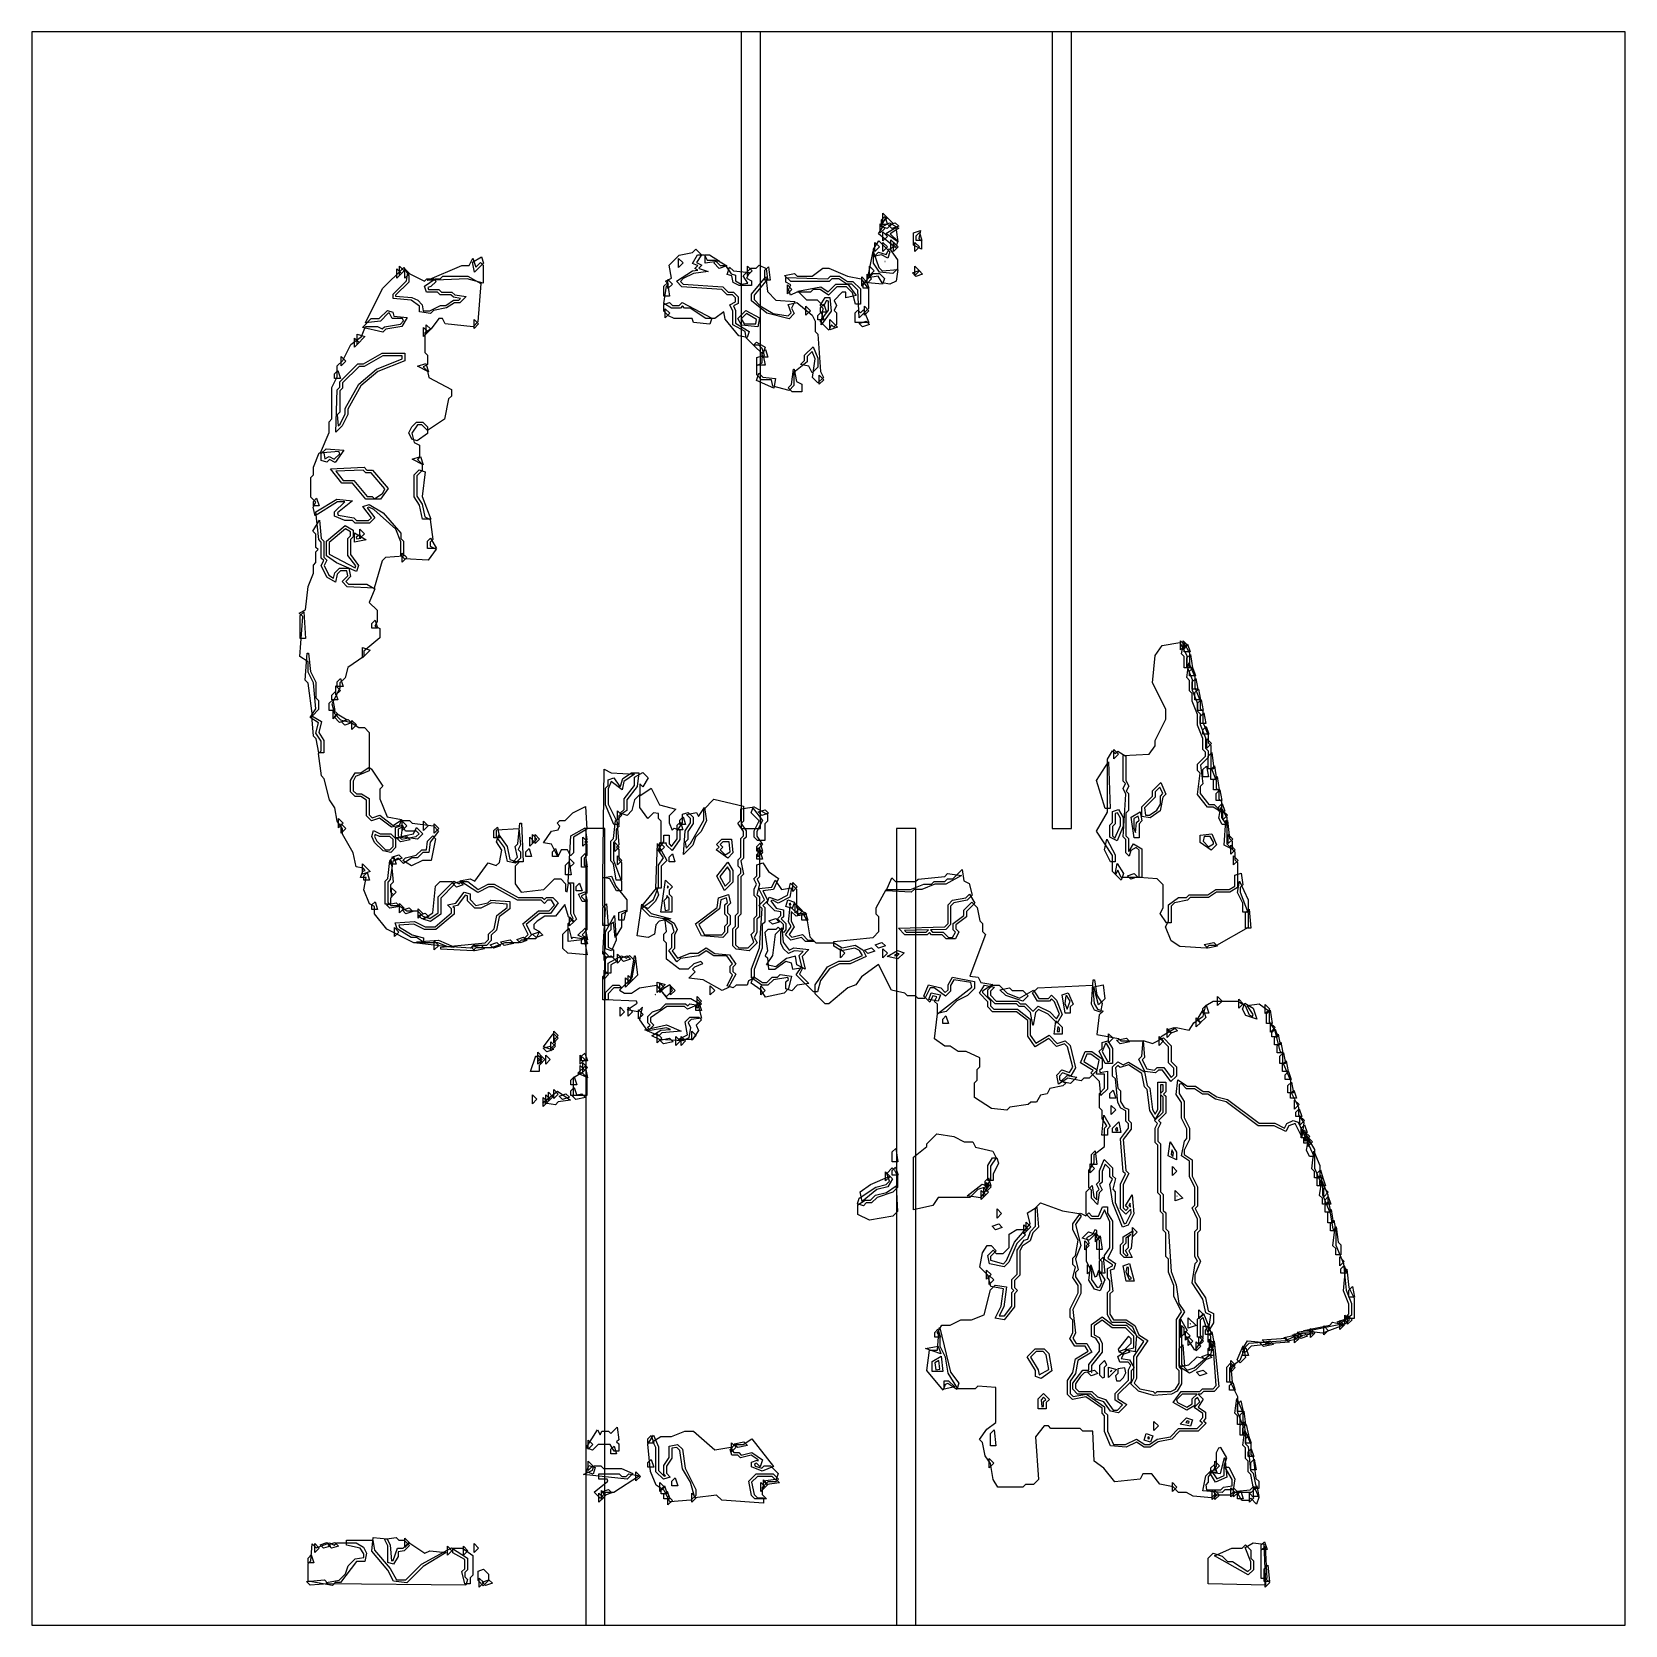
# Model space of a CAD drawing. Header units: millimetres. Extents: x 0 to 296, y 0 to 296.
import ezdxf

# ---------------------------------------------------------------- set-up
doc = ezdxf.new("R2010")
doc.units = ezdxf.units.MM
for name, color, linetype in [('CUT_OUTLINE', 5, 'Continuous'), ('CUT_SLOT', 1, 'Continuous'), ('ENG_D', 3, 'Continuous'), ('ENG_K', 2, 'Continuous'), ('ENG_L', 4, 'Continuous')]:
    doc.layers.add(name, color=color, linetype=linetype)

msp = doc.modelspace()

# ---------------------------------------------------------------- linework, layer by layer
at = {"layer": 'CUT_OUTLINE'}
msp.add_lwpolyline([(0, 0), (295.8, 0), (295.8, 295.8), (0, 295.8), (0, 0)], close=True, dxfattribs=at)
at = {"layer": 'CUT_SLOT'}
for points in [[(131.69, 147.9), (135.25, 147.9), (135.25, 295.8), (131.69, 295.8), (131.69, 147.9)], [(189.42, 147.9), (192.99, 147.9), (192.99, 295.8), (189.42, 295.8), (189.42, 147.9)], [(102.82, 0), (106.38, 0), (106.38, 147.9), (102.82, 147.9), (102.82, 0)], [(160.55, 0), (164.12, 0), (164.12, 147.9), (160.55, 147.9), (160.55, 0)]]:
    msp.add_lwpolyline(points, close=True, dxfattribs=at)
at = {"layer": 'ENG_D'}
for points in [[(159.25, 260.34), (160.93, 259.33), (159.38, 258.3), (160.76, 256.92), (160.35, 255.7), (157.19, 258.28), (158.08, 259.76), (159.25, 260.34)], [(157.76, 260.06), (157.76, 260.9), (158.36, 261.5), (158.84, 260.06), (157.76, 260.06)], [(164.17, 257.94), (164.77, 258.55), (165.25, 257.1), (164.17, 257.1), (164.17, 257.94)], [(157.85, 249.24), (157.14, 250.43), (155.23, 250.15), (156.22, 255.1), (157.24, 252.06), (157.85, 251.44), (160.76, 251.71), (160.45, 249.55), (159.28, 248.96), (157.85, 249.24)], [(158.89, 253.8), (157.73, 254.38), (156.28, 254.09), (156.28, 255.45), (157.22, 257.01), (159.28, 254.95), (158.89, 253.8)], [(163.92, 256.71), (164.77, 255.87), (163.92, 255.03), (163.92, 256.71)], [(53.61, 217.66), (55.22, 221.41), (55.22, 223.43), (55.71, 223.93), (55.71, 229.8), (56.7, 231.77), (56.7, 233.79), (57.73, 234.82), (59.21, 237.79), (61.18, 239.27), (61.96, 241.08), (64.15, 241.08), (65.03, 240.64), (65.45, 241.06), (68.41, 241.56), (68.99, 242.13), (68.84, 242.56), (66.9, 242.56), (66.4, 243.55), (66.16, 243.55), (64.7, 242.08), (61.94, 241.77), (65.12, 248.13), (69.07, 252.08), (70.01, 250.52), (70.01, 249.36), (67.54, 246.89), (67.54, 246.73), (70.57, 246.5), (71.63, 245.97), (72.45, 245.15), (72.67, 244.04), (73.89, 244.04), (75.86, 245.02), (76.83, 245.02), (78.31, 246.01), (79.27, 246.01), (79.59, 246.33), (78.27, 246.52), (77.79, 247), (75.82, 247), (75.33, 247.49), (73.28, 247.49), (72.92, 248.57), (74.86, 249.95), (75.82, 249.95), (76.31, 250.45), (80.92, 250.45), (83.33, 249.11), (82.82, 241.96), (81.93, 241.07), (76.75, 241.59), (76.26, 242.56), (75.55, 242.56), (74.12, 240.65), (72.96, 239.95), (72.96, 236.25), (73.46, 235.76), (73.46, 234.03), (72.64, 233.62), (73.44, 232.82), (73.68, 231.63), (77.9, 229.4), (77.9, 228.16), (77.38, 227.65), (76.64, 223.92), (73.43, 221.78), (72.37, 222.84), (71.61, 222.84), (70.52, 221.31), (70.96, 219.56), (71.98, 219.05), (71.98, 216.82), (71.59, 216.43), (72.47, 215.55), (72.47, 214.36), (71.49, 213.37), (71.49, 209.6), (72.46, 208.14), (72.94, 205.75), (73.93, 205.25), (74.46, 201.55), (73.95, 201.04), (73.95, 200.31), (75.06, 199.76), (73.58, 197.69), (69.16, 197.95), (68.53, 198.58), (68.53, 201.1), (67.58, 203.47), (63.46, 207.1), (62.59, 207.54), (62.27, 207.43), (63.68, 205.56), (62.71, 204.6), (60.04, 204.6), (59.55, 205.09), (58.12, 205.09), (56.2, 205.91), (56.2, 206.67), (58.04, 208.51), (58.13, 208.54), (56.77, 208.54), (52.58, 205.93), (52.25, 207.59), (52.7, 208.49), (51.77, 209.43), (51.77, 213.08), (52.26, 213.57), (52.26, 215), (53.32, 217.66), (53.61, 217.66)], [(83.85, 252.85), (82.18, 251.18), (81.81, 253.03), (83.45, 254.02), (83.85, 252.85)], [(120.68, 248.48), (119.66, 249.5), (122.67, 251.42), (123.67, 251.57), (123.08, 251.86), (123.64, 252.42), (123.61, 252.45), (122.64, 252.78), (123.61, 254.39), (124.88, 254.39), (125.38, 253.41), (126.8, 253.41), (127.79, 252.42), (128.81, 252.42), (129.82, 250.9), (130.65, 250.63), (130.65, 249.6), (131.68, 248.98), (132.94, 249.16), (132.06, 250.48), (133.5, 251.93), (134.49, 251.93), (135.04, 252.47), (136.3, 251.84), (136.58, 249.88), (134.1, 246.91), (134.1, 246.11), (135.24, 244.97), (137.64, 243.53), (140.42, 243.07), (140.96, 243.61), (140.43, 245.21), (142.05, 245.54), (144.89, 243.21), (145.44, 242.12), (145.44, 240.2), (145.92, 239.71), (146.42, 232.77), (146.97, 231.66), (145.93, 230.63), (144.93, 231.63), (145.43, 235.13), (144.86, 236.46), (143.96, 235.56), (143.96, 234.55), (141.49, 232.58), (141.49, 230.13), (140.58, 229.22), (137.58, 230.04), (137.35, 231.22), (135.47, 231.22), (134.59, 232.1), (134.59, 233.84), (135.58, 234.33), (135.58, 235.27), (136.03, 235.72), (135.61, 237), (134.98, 237.63), (134, 237.63), (132.64, 238.99), (132.4, 240.18), (130.15, 241.43), (130.15, 243.98), (129.58, 245.13), (130.65, 245.67), (130.65, 246.4), (130.05, 247), (129.07, 247), (128.07, 247.99), (120.68, 248.48)], [(120.05, 252.07), (120.05, 253.75), (120.89, 252.91), (120.05, 252.07)], [(164.77, 251.43), (163.92, 250.59), (163.92, 252.28), (164.77, 251.43)], [(117.34, 248.58), (118, 249.24), (118.36, 246.75), (117.34, 246.75), (117.34, 248.58)], [(118.08, 248.13), (118.08, 249.81), (118.92, 248.97), (118.08, 248.13)], [(147.8, 249.96), (148.29, 250.45), (149.95, 250.45), (151.43, 249.46), (152.44, 249.46), (153.82, 248.08), (153.82, 245.27), (152.89, 245.27), (152.36, 247.36), (151.25, 248.48), (149.48, 248.48), (147.93, 246.93), (146.35, 247.98), (145.05, 247.98), (144.55, 247.49), (142.04, 247.49), (140.86, 246.9), (140.49, 248), (140.92, 248.86), (140.01, 249.31), (140.01, 250.21), (147.8, 249.96)], [(154.91, 249.46), (154.06, 248.62), (154.06, 250.3), (154.91, 249.46)], [(154.31, 248.23), (154.31, 249.07), (154.91, 249.67), (155.39, 248.23), (154.31, 248.23)], [(155.05, 249.11), (155.05, 250.8), (155.89, 249.95), (155.05, 249.11)], [(118.39, 245.55), (118.92, 245.02), (120.19, 245.02), (120.74, 245.57), (126.26, 242.68), (125.89, 241.56), (122.82, 241.84), (122.58, 242.56), (119.25, 242.56), (118.18, 243.1), (117.34, 243.94), (117.34, 245.2), (118.39, 245.55)], [(148.4, 243.97), (146.57, 241.4), (146.9, 244.44), (146.36, 244.99), (147.27, 246.5), (148.12, 246.5), (148.4, 243.97)], [(131.7, 242.52), (132.27, 241.57), (134.39, 241.57), (134.56, 242.43), (132.66, 243.49), (131.7, 242.52)], [(155.42, 241.82), (152.83, 241.82), (152.83, 243.65), (153.33, 244.14), (153.82, 243.65), (154.39, 244.22), (155.42, 241.82)], [(154.56, 244.88), (155.4, 244.04), (154.56, 243.2), (154.56, 244.88)], [(148.15, 240.49), (148.15, 242.41), (149.59, 240.97), (148.15, 240.49)], [(68.77, 235.08), (68.77, 235.66), (65.14, 235.66), (61.69, 233.69), (60.74, 233.69), (57.68, 230.63), (57.68, 229.64), (57.19, 229.15), (57.19, 225.2), (56.71, 224.72), (56.89, 222.65), (57.23, 222.99), (58.17, 224.87), (58.17, 225.86), (60.69, 230.39), (63.96, 233.16), (68.77, 235.08)], [(53.99, 217.66), (54.19, 217.66), (54.41, 216.55), (55.22, 216.95), (56.15, 216.48), (57.15, 217.48), (57.02, 217.89), (53.99, 217.66)], [(65.13, 210.19), (65.52, 210.97), (62.99, 213.96), (62.02, 213.96), (61.53, 214.45), (56.44, 214.23), (57.8, 212.49), (59.77, 212.49), (62.23, 209.53), (63.21, 209.53), (63.62, 209.11), (65.13, 210.19)], [(54.23, 201.25), (54.23, 198.29), (54.78, 197.74), (54.26, 196.71), (55.16, 194.91), (56.03, 194.39), (56.22, 195.35), (57.09, 196.22), (58.87, 196.22), (59.18, 194.66), (58.28, 193.75), (58.77, 193.26), (62.19, 193.26), (63.66, 192.38), (62.65, 189.87), (64.09, 188.43), (64.09, 186.3), (63.68, 185.48), (64.58, 185.03), (64.58, 183.28), (61.63, 180.82), (61.63, 179.82), (58.64, 177.82), (58.15, 175.88), (57.19, 174.92), (57.19, 173.97), (55.72, 171.04), (56.18, 169.23), (57.31, 168.09), (59.26, 167.6), (60.71, 166.64), (61.73, 166.64), (62.61, 165.75), (62.61, 158.58), (60.08, 157.57), (59.65, 156.72), (59.65, 154.91), (60.25, 154.31), (61.2, 154.31), (62.61, 153.46), (62.61, 150.47), (63.17, 149.91), (64.63, 150.4), (67.06, 148.45), (68.45, 149.38), (70.11, 149.38), (70.61, 148.88), (74.56, 148.38), (75.51, 147.43), (73.94, 145.34), (73.67, 143.46), (72.57, 143.46), (71.59, 142.48), (70.57, 142.48), (68.99, 141.42), (68, 142.42), (67.03, 141.83), (66.54, 138.42), (66.06, 137.94), (66.06, 134.2), (66.66, 133.6), (68.11, 133.6), (69.59, 132.62), (71.59, 132.62), (72.61, 131.6), (73.91, 131.17), (75.43, 132.25), (75.43, 135.19), (78.34, 138.1), (79.33, 137.6), (79.76, 138.04), (80.94, 138.04), (82.85, 136.6), (84.74, 137.55), (85.85, 137.55), (90.28, 135.08), (94.76, 135.08), (95.15, 134.69), (95.54, 135.08), (96.73, 135.08), (97.69, 134.12), (96.26, 132.13), (94.25, 132.13), (91.76, 130.09), (92.74, 128.13), (91.8, 127.2), (90.82, 127.2), (90.32, 126.7), (87.8, 126.7), (85.34, 125.72), (82.43, 125.72), (81.94, 125.22), (75.93, 125.53), (75.92, 125.84), (84.19, 126.69), (84.8, 127.3), (84.8, 128.28), (85.8, 129.29), (86.3, 131.77), (88.25, 133.24), (88.25, 133.87), (85.34, 134.09), (83.38, 133.11), (82.23, 133.11), (80.85, 134.49), (80.85, 135.4), (80.45, 135.53), (79.02, 133.63), (78.15, 133.45), (78.39, 133.21), (78.39, 132.01), (75.03, 129.17), (72.91, 129.17), (70.94, 130.15), (68.12, 129.93), (68.24, 129.58), (70.6, 128.17), (72.72, 127.63), (72.72, 126.7), (70.93, 126.7), (65.91, 129.22), (63.6, 132.04), (63.6, 133.45), (62.66, 133.92), (61.62, 136.54), (62.06, 138.78), (61.04, 138.78), (61.43, 139.96), (61.91, 140.12), (61.5, 140.53), (60.18, 140.79), (59.67, 143.38), (57.68, 146.85), (57.68, 147.83), (56.71, 149.28), (56.22, 151.75), (55.23, 153.22), (54.25, 157.14), (53.75, 157.65), (53.23, 161.8), (53.74, 162.3), (53.74, 164.1), (52.73, 165.6), (53.21, 167.51), (51.67, 168.54), (52.74, 170.15), (52.26, 174.95), (51.27, 176.93), (51.27, 178.83), (49.78, 179.82), (50.28, 187.25), (49.62, 187.9), (50.8, 188.49), (51.28, 192.83), (52.26, 195.28), (52.26, 196.81), (52.75, 197.3), (52.75, 199.28), (53.14, 199.67), (52.75, 200.06), (52.75, 202.52), (52.19, 203.08), (53.42, 205.13), (53.73, 201.75), (54.23, 201.25)], [(59.16, 198.76), (60.67, 196.75), (60.3, 195.64), (56.57, 197.23), (54.72, 198.55), (54.72, 201.26), (58.15, 204.16), (59.65, 203.26), (59.65, 202.03), (59.16, 201.54), (59.16, 198.76)], [(62.05, 201.52), (59.9, 201.09), (59.9, 202.81), (62.05, 201.52)], [(60.89, 203.47), (61.73, 202.63), (60.89, 201.78), (60.89, 203.47)], [(214.07, 181.92), (213.23, 181.08), (213.23, 182.76), (214.07, 181.92)], [(214.95, 177.73), (213.96, 177.73), (213.96, 179.85), (213.45, 180.36), (213.85, 182.35), (214.95, 180.51), (214.95, 177.73)], [(220.37, 153.43), (220.87, 152.93), (220.87, 150.92), (219.32, 151.85), (218.28, 151.85), (216.42, 154.24), (216.91, 158.17), (216.43, 158.65), (216.43, 159.84), (217.91, 161.32), (217.91, 162.1), (217.42, 162.59), (217.42, 164.62), (216.43, 167.08), (216.43, 169.05), (215.44, 171.52), (215.44, 172.94), (214.95, 173.44), (214.95, 175.41), (214.44, 175.92), (214.83, 178.63), (215.94, 176.05), (215.94, 174.08), (216.92, 171.61), (216.92, 170.19), (217.42, 169.7), (217.42, 167.67), (218.4, 165.2), (218.4, 163.78), (218.89, 163.29), (218.89, 159.29), (219.88, 156.82), (219.88, 155.4), (220.37, 154.91), (220.37, 153.43)], [(200.65, 139.91), (200.65, 142.9), (197.65, 147.4), (199.67, 150.93), (199.67, 160.79), (200.6, 162.35), (201.15, 161.81), (201.6, 162.26), (203.12, 161.35), (203.12, 156.83), (203.64, 155.79), (203.17, 154.85), (203.61, 154.41), (203.61, 151.25), (203.12, 150.76), (203.12, 146.53), (203.61, 146.03), (203.61, 143.71), (203.72, 143.71), (204.51, 145.04), (206.08, 144.1), (206.08, 138.78), (202.22, 138.78), (201.62, 140.17), (201.21, 139.35), (200.65, 139.91)], [(106.49, 155.4), (106.98, 155.89), (106.98, 156.95), (108.07, 157.32), (109.09, 155.79), (109.27, 155.79), (109.73, 157.18), (111.34, 158.26), (112.68, 158.26), (112.4, 155.69), (110.43, 153.24), (110.43, 151.22), (108.95, 150.24), (108.95, 148.64), (108.05, 148.64), (106.49, 152.29), (106.49, 155.4)], [(210.56, 154.25), (210, 153.7), (209.5, 151.21), (207.61, 149.86), (206.08, 150.16), (206.08, 151.95), (208.05, 153.92), (208.05, 154.91), (209.61, 156.47), (210.56, 154.25)], [(135.71, 136.36), (136.62, 134.54), (135.68, 133.6), (136.07, 133.21), (136.07, 130.54), (135.58, 130.05), (135.58, 125.67), (134.1, 121.73), (134.1, 120.14), (133.07, 119.63), (132.8, 118.81), (130.75, 118.81), (130.22, 118.29), (129.07, 118.67), (130.1, 120.74), (129.66, 121.18), (129.66, 122.37), (130.08, 122.79), (129.04, 124.24), (126.63, 124.24), (125.22, 125.17), (123.83, 124.25), (120.41, 123.76), (119.77, 123.12), (118.25, 125.25), (118.81, 125.82), (118.81, 128.28), (119.27, 128.74), (118.85, 130), (117.24, 131.15), (114.75, 131.65), (113.26, 133.14), (115.41, 134.75), (116.35, 137.1), (116.35, 141.07), (117.29, 142.48), (116.3, 143.96), (117.34, 145.51), (117.34, 146.67), (118.32, 146.67), (118.32, 145.05), (118.78, 144.58), (119.8, 146.01), (119.8, 147.48), (120.79, 148.96), (120.79, 150.54), (121.84, 150.9), (122.76, 149.98), (122.76, 148.81), (121.77, 147.33), (121.77, 145.83), (121.29, 145.35), (121.45, 144.23), (122.31, 145.09), (124.73, 149.44), (124.73, 151.46), (126.63, 153.35), (132.13, 152.04), (132.13, 149.28), (131.7, 148.86), (132.62, 147.48), (132.62, 146.32), (132.13, 145.83), (132.13, 142.38), (131.65, 141.9), (132.15, 139.44), (131.63, 138.93), (131.63, 132.02), (131.14, 131.53), (131.14, 129.56), (130.65, 129.07), (130.65, 126.31), (131.24, 125.72), (133.01, 125.72), (134.06, 126.77), (133.57, 128.25), (134.1, 128.78), (134.1, 131.24), (134.59, 131.73), (134.59, 134.98), (134.1, 135.47), (134.1, 136.62), (134.56, 137.55), (134.04, 138.58), (134.59, 139.13), (134.59, 141.18), (135.68, 141.54), (136.74, 139.94), (138.59, 138.62), (137.72, 136.58), (135.71, 136.36)], [(136.56, 149.28), (136.07, 148.79), (136.07, 145.68), (134.74, 145.68), (134.1, 146.32), (134.1, 147.47), (135.03, 149.33), (133.57, 150.79), (133.96, 151.96), (136.56, 150.51), (136.56, 149.28)], [(205.58, 146.18), (204.63, 146.18), (204.08, 150), (205.76, 151), (206.1, 149.3), (205.58, 148.79), (205.58, 146.18)], [(221.85, 149.94), (221.85, 148.64), (220.96, 148.64), (220.36, 149.84), (220.75, 151.78), (221.85, 149.94)], [(68.03, 146.53), (68.61, 145.95), (71.37, 146.41), (71.88, 146.92), (71.38, 147.41), (69.36, 147.41), (68.92, 148.29), (68.03, 147.76), (68.03, 146.53)], [(86.28, 146.34), (86.28, 147.64), (90.44, 147.92), (90.72, 144.9), (90.27, 144.01), (90.71, 143.57), (90.71, 142.38), (89.81, 141.47), (88.29, 141.78), (87.77, 144.35), (86.28, 146.34)], [(102.15, 128.18), (102.65, 127.69), (102.17, 127.21), (99.59, 126.92), (99.59, 130.26), (100.52, 131.19), (100.08, 132.07), (100.08, 137.45), (99.58, 137.95), (100.09, 146.57), (102.74, 148.04), (103.05, 145.84), (102.65, 145.44), (103.04, 145.05), (103.04, 142.87), (102.55, 142.38), (102.55, 141.1), (103.04, 140.61), (103.04, 135.92), (102.05, 135.42), (102.05, 135.19), (103.04, 134.2), (103.04, 129.07), (102.15, 128.18)], [(108.96, 144.85), (108.56, 144.45), (108.95, 144.06), (108.95, 142.09), (109.45, 141.6), (109.45, 138.29), (108.5, 138.29), (107.98, 141.37), (107.48, 141.88), (107.48, 145.54), (107.98, 146.04), (108.35, 149.38), (108.61, 149.38), (108.96, 144.85)], [(201.15, 150.68), (201.15, 148.79), (200.65, 148.29), (200.65, 146.53), (201.07, 146.11), (202.13, 148.45), (202.13, 149.81), (201.53, 150.81), (201.15, 150.68)], [(221.7, 149.38), (221.96, 149.38), (222.33, 146.04), (222.84, 145.54), (222.84, 144.05), (221.35, 144.8), (221.7, 149.38)], [(65.67, 143.96), (66.45, 143.96), (67.05, 144.55), (67.05, 145.83), (66.45, 146.42), (64.53, 146.42), (63.74, 146.81), (63.62, 146.44), (64.05, 145.58), (65.67, 143.96)], [(93.28, 145.44), (92.44, 144.6), (92.44, 146.28), (93.28, 145.44)], [(92.93, 145.09), (92.93, 146.77), (93.77, 145.93), (92.93, 145.09)], [(127.79, 144.94), (128.28, 144.45), (127.79, 143.96), (128.71, 143.04), (129.64, 143.59), (129.44, 145.44), (128.28, 145.44), (127.79, 144.94)], [(134.59, 143.71), (134.59, 144.55), (135.19, 145.15), (135.67, 143.71), (134.59, 143.71)], [(219.05, 146.94), (219.93, 144.89), (218.92, 143.88), (216.92, 145.31), (216.92, 146.64), (219.05, 146.94)], [(91.7, 142.73), (91.7, 143.57), (92.3, 144.17), (92.78, 142.73), (91.7, 142.73)], [(97.71, 142.73), (96.63, 142.73), (96.63, 143.57), (97.23, 144.17), (97.71, 142.73)], [(134.59, 143.07), (135.19, 143.67), (135.67, 142.23), (134.59, 142.23), (134.59, 143.07)], [(223.43, 143.96), (222.59, 143.12), (222.59, 144.8), (223.43, 143.96)], [(223.09, 141.14), (223.09, 142.83), (223.93, 141.99), (223.09, 141.14)], [(106.98, 128.57), (106.98, 125.87), (107.97, 125.38), (107.97, 123.99), (106.63, 123.99), (105.99, 124.63), (106.48, 133.02), (106, 133.5), (106, 138.74), (107.62, 139.06), (108.43, 137.18), (110.43, 134.68), (110.43, 132.47), (109.45, 131.97), (109.45, 129.59), (108.3, 127.68), (107.98, 130.53), (107.97, 130.54), (107.48, 130.05), (107.48, 129.07), (106.98, 128.57)], [(128.73, 137.21), (129.66, 138.14), (129.66, 139.95), (129.14, 140.81), (127.74, 139.01), (128.73, 137.21)], [(164.55, 138.52), (169.48, 139.02), (170, 139.54), (172.57, 139.17), (169.66, 137.55), (167.67, 137.55), (165.2, 136.56), (163.78, 136.56), (163.28, 136.06), (158.63, 136.34), (159.65, 138.72), (160.33, 138.04), (164.07, 138.04), (164.55, 138.52)], [(210.49, 129.67), (211.01, 130.7), (211.01, 133.73), (212.9, 135.08), (214.36, 135.08), (214.85, 135.58), (218.33, 135.58), (219.81, 136.56), (222.28, 136.56), (223.33, 137.2), (223.33, 139.21), (224.52, 139.6), (224.83, 137.46), (224.32, 136.95), (224.32, 136.11), (225.8, 132.17), (225.8, 129.52), (219.95, 126.21), (218.5, 126.21), (218.01, 125.71), (213.14, 125.97), (211.55, 127.03), (210.49, 129.67)], [(67.64, 136.07), (66.8, 135.23), (66.8, 136.91), (67.64, 136.07)], [(117.99, 136.82), (118.22, 137.06), (118.03, 137.25), (117.99, 136.82)], [(145.54, 126.7), (148.96, 126.7), (150.42, 125.73), (152.88, 126.22), (154.25, 125.4), (154.89, 124.12), (151.9, 122.76), (149.93, 122.76), (148.06, 121.82), (146.4, 119.69), (145.88, 117.58), (145.09, 117.58), (141.92, 120.76), (142.95, 122.31), (142.45, 124.31), (143.17, 125.04), (141.54, 125.22), (140.46, 124.68), (139.56, 125.57), (139.03, 126.64), (139.03, 128.78), (139.52, 129.27), (139.52, 130.05), (138.43, 131.14), (139.03, 131.73), (139.03, 132.42), (137.92, 132.64), (136.53, 134.03), (136.9, 135.15), (138.52, 134.61), (140.3, 135.5), (140.87, 137.78), (141.99, 136.66), (141.99, 133.24), (143.85, 132), (141.9, 131.61), (141, 132.52), (141, 130.7), (141.53, 129.64), (140.58, 128.21), (141.08, 127.72), (143.05, 128.21), (144.06, 127.2), (145.05, 127.2), (145.54, 126.7)], [(117.86, 135.44), (117.82, 134.97), (117.35, 134.5), (117.55, 132.67), (118.32, 132.82), (118.32, 134.98), (117.86, 135.44)], [(127.67, 132.98), (123.82, 130.09), (124.88, 128.18), (128.08, 128.18), (128.67, 128.78), (128.67, 129.76), (129.17, 130.26), (129.17, 131.53), (128.67, 132.02), (128.67, 133.71), (129.15, 134.18), (128.98, 135.01), (127.91, 134.65), (127.67, 132.98)], [(140.57, 133.94), (140.66, 133.67), (140.93, 133.76), (140.84, 134.03), (140.57, 133.94)], [(162.1, 128.18), (160.88, 129.4), (169.49, 129.66), (170.09, 130.26), (170.09, 133.71), (170.95, 134.57), (173.42, 135.06), (174.08, 135.73), (175.08, 134.06), (173.54, 132.52), (173.54, 131.51), (171.57, 130.03), (171.57, 129.27), (172.11, 128.72), (171.47, 127.44), (169.74, 127.44), (169, 128.18), (167.03, 128.18), (166.64, 128.57), (166.25, 128.18), (162.1, 128.18)], [(138.74, 130.54), (137.48, 130.12), (136.85, 130.75), (138.11, 131.18), (138.74, 130.54)], [(142.97, 131.73), (143.57, 132.34), (144.05, 130.89), (142.97, 130.89), (142.97, 131.73)], [(75.47, 127.2), (78.36, 125.96), (78.33, 125.83), (71.48, 126.59), (71.49, 126.84), (75.47, 127.2)], [(92.97, 128.29), (94.23, 128.71), (94.87, 128.07), (93.6, 127.65), (92.97, 128.29)], [(103.13, 126.46), (102.05, 126.46), (102.05, 127.3), (102.65, 127.9), (103.13, 126.46)], [(110.93, 124.34), (111.93, 123.34), (111.4, 120.18), (109.55, 118.32), (108.07, 118.32), (106.98, 117.23), (106.98, 116.1), (106, 116.1), (106, 120.4), (106.98, 121.38), (106.98, 122.9), (109.44, 124.27), (110.38, 123.8), (110.93, 124.34)], [(154.59, 125.33), (155.86, 125.75), (156.49, 125.12), (155.23, 124.7), (154.59, 125.33)], [(157.83, 126.74), (158.46, 126.1), (157.2, 125.68), (156.57, 126.32), (157.83, 126.74)], [(158.85, 124.73), (158.01, 123.89), (158.01, 125.57), (158.85, 124.73)], [(160.8, 123.72), (158.81, 124.12), (160.69, 125.25), (161.92, 124.84), (160.8, 123.72)], [(116.1, 119.4), (117.55, 118.92), (116.1, 117.48), (116.1, 119.4)], [(118.57, 118.67), (119.41, 117.83), (118.57, 116.99), (118.57, 118.67)], [(125.96, 116.99), (125.96, 118.67), (126.8, 117.83), (125.96, 116.99)], [(140.48, 118.2), (139.65, 117.36), (136.2, 116.56), (135.39, 117.9), (133.56, 119.21), (133.97, 120.43), (135.65, 119.31), (136.46, 119.31), (137.45, 120.29), (138.43, 120.29), (138.94, 120.8), (141.06, 120.5), (140.48, 118.2)], [(171.71, 115.9), (169.72, 113.9), (168.12, 113.58), (168.12, 115.26), (167.57, 115.81), (168, 116.66), (167.27, 116.81), (166.7, 115.69), (165.6, 116.79), (166.49, 118.86), (168.73, 118.3), (169.59, 117.44), (170.09, 117.93), (170.09, 118.88), (170.95, 120.32), (175.02, 119.51), (175.02, 118.22), (173.68, 116.89), (171.71, 115.9)], [(191.71, 107.93), (190.23, 107.44), (188.78, 108.89), (186.29, 107.39), (184.88, 109.37), (184.88, 112.28), (182.82, 113.88), (178.37, 113.88), (177.48, 114.77), (177.48, 115.75), (175.94, 117.3), (176.87, 118.84), (178.72, 118.47), (177.98, 117.73), (177.98, 116.94), (179.06, 115.86), (183.01, 115.86), (183.5, 115.36), (184.49, 115.36), (185.84, 114.01), (185.86, 113.91), (185.88, 114.01), (186.8, 114.92), (188.97, 113.84), (190.25, 112.56), (190.77, 113.41), (189.84, 115.72), (189.31, 116.25), (188.92, 115.86), (186.71, 115.86), (185.8, 117.37), (186.74, 118.32), (196.94, 118.83), (197.2, 115.44), (197.86, 114.34), (198.89, 113.99), (198.18, 113.28), (197.72, 109.65), (201.76, 108.94), (202.23, 108.46), (206.3, 108.46), (206.58, 105.41), (206.13, 104.96), (206.98, 103.26), (208.45, 103.05), (208.93, 103.53), (210.14, 103.53), (211.53, 101.69), (211.99, 102.15), (211.99, 103.43), (211.01, 104.42), (211.01, 107.37), (209.43, 108.95), (209.87, 109.4), (212.44, 110.94), (214.84, 110.46), (215.76, 111.84), (217.45, 113.05), (217.94, 115.03), (219.32, 115.86), (223.89, 115.86), (225.25, 115.04), (225.99, 113.33), (226.64, 113), (226.76, 113.36), (225.62, 115.06), (227.83, 115.38), (229.74, 114.01), (229.74, 111.99), (230.71, 110.53), (231.69, 106.62), (232.21, 106.1), (232.21, 104.57), (233.69, 101.12), (233.69, 99.15), (235.16, 96.19), (235.16, 94.73), (236.16, 93.24), (235.79, 90.64), (234.55, 93.12), (233.37, 92.73), (232.81, 91.62), (230.67, 92.69), (227.69, 92.69), (221.74, 97.14), (219.78, 97.63), (218.33, 98.6), (217.34, 98.6), (215.86, 99.59), (214.36, 99.59), (213.41, 100.54), (212.98, 100.4), (212.98, 98.68), (213.96, 97.2), (213.96, 94.22), (214.95, 92.25), (214.95, 90.16), (213.96, 88.19), (213.96, 87.39), (215.44, 86.41), (215.44, 83.38), (216.43, 81.4), (216.43, 77.79), (215.99, 77.35), (216.92, 75.49), (216.92, 73.36), (216.43, 72.86), (216.43, 68.59), (216.95, 67.55), (215.94, 65.03), (215.94, 63.67), (217.89, 60.74), (218.37, 58.34), (219.39, 57.83), (219.39, 56.13), (218.34, 54.38), (217.45, 57.06), (217.42, 57.09), (216.92, 56.59), (216.92, 53.84), (217.49, 53.27), (215.93, 51.08), (213.96, 54.16), (213.96, 55.11), (213.47, 55.61), (213.47, 48.42), (214.52, 47.36), (215.81, 47.79), (218.92, 50.42), (219.38, 52.75), (219.51, 52.75), (220.38, 44.28), (219.49, 43.38), (217.52, 43.38), (217.03, 42.89), (216.53, 42.89), (217.49, 41.94), (216.53, 40.49), (217.91, 39.57), (217.91, 38.35), (217.52, 37.96), (218.01, 37.47), (216.53, 35.99), (213.08, 35.99), (211.62, 34.53), (209.13, 34.03), (207.63, 33.03), (206.5, 33.03), (205.07, 33.98), (203.17, 33.03), (200.23, 33.29), (199.17, 35.94), (199.17, 38.85), (198.68, 39.34), (198.68, 40.3), (195.67, 42.38), (193.18, 41.88), (192.27, 42.79), (192.27, 45.43), (193.27, 46.93), (193.78, 49.46), (196.12, 50.86), (195.58, 51.77), (193.61, 51.77), (192.73, 53.23), (193.26, 54.29), (193.26, 56.59), (192.77, 57.09), (192.77, 58.73), (194.24, 61.68), (194.24, 63.03), (193.24, 64.54), (193.73, 66.48), (193.26, 66.95), (193.26, 68.14), (193.77, 68.65), (194.23, 71.45), (193.26, 73.4), (193.26, 74.52), (194.66, 76.48), (195.67, 75.98), (196.22, 76.52), (196.81, 75.92), (198.03, 75.92), (198.77, 77.65), (199.67, 77.65), (199.67, 76.49), (200.65, 75.01), (200.65, 69.95), (199.74, 68.12), (201.19, 67.15), (200.85, 66.11), (200.18, 65.89), (200.67, 62.03), (200.16, 61.52), (200.16, 57.75), (200.79, 56.7), (203.19, 56.7), (204.8, 55.63), (205.53, 53.9), (207.16, 52.82), (205.09, 49.72), (205.09, 45.79), (204.65, 44.91), (205.71, 43.86), (208.17, 43.37), (208.54, 42.99), (208.93, 43.38), (211.44, 43.38), (212.31, 43.82), (212.98, 44.93), (212.98, 47.23), (212.49, 47.72), (212.49, 56.77), (213.43, 58.19), (211.99, 61.07), (211.99, 63.06), (211.01, 65.52), (211.01, 67.93), (210.51, 68.43), (210.51, 72.86), (210.02, 73.36), (210.02, 76.31), (209.53, 76.81), (209.53, 79.76), (209.03, 80.26), (209.03, 89.13), (208.54, 89.63), (208.54, 92.25), (208.98, 93.13), (208.44, 93.67), (210.02, 95.25), (210.02, 98.01), (209.53, 98.5), (209.53, 95.58), (208.54, 93.93), (207.56, 95.56), (207.08, 99.47), (206.59, 99.96), (206.1, 102.39), (203.58, 104), (202.07, 103.5), (201.64, 103.92), (201.16, 103.44), (201.63, 99.7), (202.13, 99.2), (202.13, 97.19), (202.79, 96.09), (203.61, 95.82), (203.61, 93.77), (204.1, 93.28), (204.1, 92.11), (202.63, 90.15), (203.11, 84.41), (203.67, 83.86), (202.63, 81.78), (202.63, 77.5), (203.12, 77.01), (203.51, 77.4), (203.05, 77.86), (204.28, 79.9), (204.6, 76.37), (203.54, 74.24), (202.49, 73.89), (200.66, 78.32), (200.15, 81.88), (200.6, 82.78), (200.16, 83.22), (200.16, 84.7), (199.26, 85.6), (198.68, 84.25), (198.68, 82.23), (198.24, 81.79), (198.74, 80.8), (198.17, 80.24), (197.87, 78.11), (196.71, 79.27), (196.71, 80.75), (196.22, 81.24), (196.22, 84.38), (197.2, 85.86), (197.2, 87.39), (199.17, 88.86), (199.17, 92.29), (199.6, 92.72), (198.68, 94.09), (198.68, 95.54), (198.19, 96.03), (198.19, 98.7), (199.17, 99.69), (199.17, 102.3), (197.64, 102.3), (197.79, 103.03), (196.32, 101.56), (195.33, 101.56), (194.82, 101.05), (192.32, 101.54), (190.62, 100.41), (190.28, 102.13), (191.22, 103.07), (192.66, 102.6), (193.24, 103.57), (192.3, 107.35), (191.71, 107.93)], [(183.96, 115.82), (180.8, 116.87), (179.69, 117.98), (181.51, 118.34), (182.02, 117.83), (183.99, 117.83), (184.98, 116.84), (183.96, 115.82)], [(198.9, 118.86), (199.19, 116.26), (198.06, 115.14), (197.14, 118.51), (198.9, 118.86)], [(118.56, 110.59), (117.8, 110.92), (114.79, 110.42), (114.28, 110.93), (114.77, 111.42), (114.38, 111.81), (114.38, 113), (115.23, 113.85), (116.71, 114.35), (117.73, 115.36), (121.38, 115.36), (121.77, 114.97), (122.18, 115.38), (123.7, 115.08), (124.3, 112.69), (122.38, 112.42), (121.83, 111.86), (122.27, 110.97), (122, 109.04), (120.84, 108.46), (116.53, 108.71), (115.1, 109.43), (116.76, 110.43), (118.56, 110.59)], [(123.5, 114.52), (123.5, 116.21), (124.34, 115.36), (123.5, 114.52)], [(192.13, 116.84), (191.99, 116.84), (191.79, 115.4), (192.24, 114.33), (192.74, 115.83), (192.13, 116.84)], [(110.68, 113.04), (110.68, 114.73), (111.52, 113.88), (110.68, 113.04)], [(112.65, 114.23), (113.49, 113.39), (112.65, 112.55), (112.65, 114.23)], [(170.18, 111.67), (169.1, 111.67), (169.1, 112.51), (169.7, 113.11), (170.18, 111.67)], [(96.76, 109.81), (97.14, 107.89), (96.2, 106.95), (95, 107.35), (96.76, 109.81)], [(97.72, 109.45), (96.88, 108.61), (96.88, 110.29), (97.72, 109.45)], [(122.51, 110.29), (123.35, 109.45), (122.51, 108.61), (122.51, 110.29)], [(190.79, 110.19), (190.79, 110.82), (190.47, 111.14), (190.34, 110.19), (190.79, 110.19)], [(199.34, 107.97), (198.71, 106.5), (199.78, 104.57), (200.16, 104.7), (200.16, 106.91), (199.53, 107.97), (199.34, 107.97)], [(209.28, 109.3), (210.12, 108.46), (209.28, 107.62), (209.28, 109.3)], [(93.92, 105.85), (94.76, 105.01), (93.92, 104.17), (93.92, 105.85)], [(101.81, 103.88), (102.65, 103.04), (101.81, 102.2), (101.81, 103.88)], [(102.65, 106.21), (103.13, 104.76), (102.05, 104.76), (102.05, 105.61), (102.65, 106.21)], [(102.3, 102.69), (102.3, 104.37), (103.14, 103.53), (102.3, 102.69)], [(197.8, 103.11), (198.16, 104.9), (196.63, 106), (195.89, 106), (195.3, 104.62), (197.8, 103.11)], [(103.04, 101.66), (103.04, 98.35), (100.57, 98.35), (100.57, 101.7), (102.09, 102.61), (103.04, 101.66)], [(94.79, 96.96), (97.61, 99.16), (99.98, 97.46), (97.73, 97.14), (97.21, 96.61), (94.79, 96.96)], [(209.53, 98.7), (210.02, 99.2), (210.02, 100.33), (209.53, 100.33), (209.53, 98.7)], [(201.18, 92.13), (201.3, 91.76), (201.6, 91.86), (201.49, 92.43), (201.18, 92.13)], [(235.66, 90.47), (235.66, 91.31), (236.26, 91.91), (236.74, 90.47), (235.66, 90.47)], [(236.15, 90.32), (236.75, 90.92), (237.23, 89.48), (236.15, 89.48), (236.15, 90.32)], [(237.23, 87.02), (236.63, 88.21), (237.02, 90.15), (238.12, 88.32), (238.12, 87.02), (237.23, 87.02)], [(178.33, 86.77), (179.14, 86.77), (179.47, 85.76), (178.47, 83.75), (178.47, 82.58), (177.48, 82.58), (177.48, 85.36), (178.33, 86.77)], [(211.51, 87.35), (211.84, 87.02), (211.98, 87.71), (211.65, 88.27), (211.51, 87.35)], [(239.11, 83.07), (238.12, 83.07), (238.12, 84.2), (237.62, 84.71), (237.98, 87.97), (239.11, 85.34), (239.11, 83.07)], [(153.26, 78.23), (153.61, 79.29), (156.67, 81.33), (158.62, 81.82), (159.21, 82.4), (158.71, 83.88), (159.73, 84.9), (160.18, 84.45), (160.72, 83.38), (160.72, 81.24), (159.87, 80.39), (156.91, 79.41), (155.89, 78.39), (154.91, 78.39), (154.38, 77.86), (153.26, 78.23)], [(176.99, 81.59), (176.99, 82.43), (177.59, 83.03), (178.07, 81.59), (176.99, 81.59)], [(239.66, 81.59), (238.62, 81.59), (238.62, 82.93), (239.26, 83.57), (239.66, 81.59)], [(176.45, 81.87), (177.63, 81.47), (176.12, 79.36), (173.67, 79.71), (176.45, 81.87)], [(240.59, 78.14), (239.6, 78.14), (239.6, 79.27), (239.09, 79.78), (239.48, 82.5), (240.59, 79.92), (240.59, 78.14)], [(180.37, 67.08), (180.97, 67.68), (182.45, 71.12), (185.35, 74.51), (184.84, 76.53), (186.57, 77.57), (186.86, 73.86), (185.83, 72.83), (185.33, 71.33), (183.84, 70.33), (183.4, 69.46), (183.4, 64.97), (182.41, 63.99), (182.41, 62.71), (183.01, 62.12), (182.41, 61.52), (182.41, 59.08), (180.54, 56.67), (178.84, 57.01), (179.96, 59.24), (180.41, 62.42), (178.02, 62.89), (177.51, 64.95), (175.98, 66.47), (176.51, 69.11), (177.34, 70.5), (178.08, 70.5), (179.06, 69.51), (177.98, 68.43), (177.98, 67.73), (180.37, 67.08)], [(212.59, 79.66), (212.58, 79.62), (212.63, 79.62), (212.59, 79.66)], [(240.09, 78), (240.74, 78.64), (241.13, 76.66), (240.09, 76.66), (240.09, 78)], [(241.25, 77.19), (241.61, 74.69), (240.59, 74.69), (240.59, 76.52), (241.25, 77.19)], [(242.12, 73.21), (241.08, 73.21), (241.08, 74.55), (241.72, 75.19), (242.12, 73.21)], [(243.05, 68.77), (242.07, 68.77), (242.07, 69.9), (241.56, 70.41), (241.96, 73.95), (242.14, 73.95), (242.55, 71.11), (243.05, 70.6), (243.05, 68.77)], [(198.68, 65.67), (198.68, 67.44), (198.19, 67.93), (198.19, 71.38), (197.7, 71.88), (197.7, 73.28), (197.33, 73.4), (196.9, 72.54), (195.8, 71.89), (196.27, 70.94), (195.72, 70.4), (195.72, 67.6), (196.71, 65.63), (196.71, 64.17), (197.79, 62.66), (198.26, 62.81), (198.66, 63.62), (198.15, 65.14), (198.68, 65.67)], [(202.77, 68.28), (202.13, 68.92), (202.13, 70.6), (202.63, 71.1), (202.63, 72.12), (204.39, 73.18), (204.1, 69.9), (203.67, 69.47), (204.26, 68.28), (202.77, 68.28)], [(205.19, 72.96), (204.35, 72.12), (204.35, 73.81), (205.19, 72.96)], [(243.65, 67.54), (242.81, 66.7), (242.81, 68.38), (243.65, 67.54)], [(202.59, 66.72), (203.78, 67.12), (204.67, 63.84), (203.16, 63.84), (202.59, 66.72)], [(243.05, 65.32), (243.05, 66.16), (243.65, 66.77), (244.13, 65.32), (243.05, 65.32)], [(243.54, 62.08), (243.9, 66.06), (244.15, 66.06), (244.52, 62.68), (245.52, 60.7), (245.52, 56.94), (243.69, 56.94), (244.53, 57.78), (244.53, 59.61), (243.54, 62.08)], [(193.75, 44.79), (193.75, 43.98), (194.35, 43.38), (196.81, 43.38), (197.83, 42.37), (199.33, 41.87), (200.78, 39.93), (201.54, 39.93), (202.49, 40.88), (201.15, 41.77), (201.15, 42.99), (203.61, 45.46), (203.61, 47.39), (204.05, 48.27), (203.51, 48.81), (201.96, 48.81), (201.59, 49.89), (203.51, 51.26), (204.6, 51.47), (204.6, 53.64), (203.02, 55.22), (200.57, 55.22), (198.68, 56.64), (197.2, 55.58), (197.2, 53.89), (198.13, 53.43), (198.68, 52.32), (198.68, 50.69), (196.71, 48.23), (196.71, 47.13), (195.35, 46.86), (194.68, 46.19), (193.75, 44.79)], [(236.15, 54.61), (236.15, 54.73), (240.96, 55.69), (241.49, 56.22), (243.69, 55.78), (239.63, 54.23), (236.15, 54.61)], [(243.61, 56.73), (244.25, 56.1), (242.99, 55.67), (242.35, 56.31), (243.61, 56.73)], [(243.79, 57.54), (244.63, 56.7), (243.79, 55.85), (243.79, 57.54)], [(166.67, 51.03), (168.13, 51.03), (168.46, 55.21), (168.56, 55.22), (170.56, 46.94), (172.09, 44.91), (171.7, 43.74), (170.05, 44.84), (169.54, 44.67), (169.2, 43.63), (166.13, 47.25), (166.67, 51.03)], [(215.05, 55.96), (215.1, 55.96), (215.06, 55.99), (215.05, 55.96)], [(218.4, 52.51), (218.4, 53.84), (219.05, 54.48), (219.44, 52.51), (218.4, 52.51)], [(229.15, 52.25), (228.44, 52.96), (232.79, 53.25), (233.5, 52.54), (229.15, 52.25)], [(234.92, 53.09), (233.11, 52.73), (232.45, 53.4), (234.26, 53.76), (234.92, 53.09)], [(235.23, 54.27), (235.87, 53.63), (234.6, 53.21), (233.97, 53.85), (235.23, 54.27)], [(234.89, 54.41), (237.22, 54.74), (237.91, 54.06), (235.57, 53.72), (234.89, 54.41)], [(188.81, 50.41), (189.34, 47.22), (187.38, 45.82), (186.36, 46.16), (186.36, 47.26), (184.81, 49.83), (186.25, 51.27), (187.94, 51.27), (188.81, 50.41)], [(218.65, 52.61), (219.49, 51.77), (218.65, 50.92), (218.65, 52.61)], [(224.32, 48.71), (223.78, 49.24), (224.9, 51.85), (225.33, 49.71), (224.32, 48.71)], [(229.74, 52.39), (229.74, 52.15), (226.4, 51.78), (225.3, 50.68), (224.75, 51.23), (225.67, 52.76), (229.74, 52.39)], [(168.58, 47.53), (168.41, 49.14), (167.64, 48.68), (167.83, 47.37), (168.58, 47.53)], [(196.01, 46.94), (197.27, 47.36), (197.91, 46.73), (196.64, 46.31), (196.01, 46.94)], [(199.91, 47.92), (201.36, 47.44), (199.91, 45.99), (199.91, 47.92)], [(222.54, 48.61), (222.86, 45.11), (221.85, 45.11), (221.85, 47.92), (222.54, 48.61)], [(222.59, 49.16), (223.43, 48.31), (222.59, 47.47), (222.59, 49.16)], [(222.35, 43.63), (222.35, 44.47), (222.95, 45.07), (223.43, 43.63), (222.35, 43.63)], [(188.92, 41.91), (188.33, 41.31), (188.33, 40.18), (186.85, 40.18), (186.85, 42.01), (187.84, 42.99), (188.92, 41.91)], [(216.33, 42.89), (213.57, 42.89), (212.52, 41.84), (212.69, 41.34), (214.45, 40.46), (215.44, 41.06), (215.44, 42.01), (216.33, 42.89)], [(224.81, 37.22), (223.83, 37.22), (223.83, 38.85), (223.32, 39.35), (223.71, 42.07), (224.81, 39.49), (224.81, 37.22)], [(177.98, 35.6), (178.66, 36.28), (178.99, 33.28), (177.98, 33.28), (177.98, 35.6)], [(214.79, 37.51), (214.89, 37.81), (214.52, 37.93), (214.22, 37.62), (214.79, 37.51)], [(224.99, 37.74), (225.34, 35.25), (224.32, 35.25), (224.32, 37.08), (224.99, 37.74)], [(225.8, 30.46), (225.3, 30.96), (225.3, 32.93), (224.8, 33.44), (225.18, 36.16), (226.29, 33.58), (226.29, 31.65), (226.77, 31.17), (227.26, 27.23), (227.77, 26.72), (227.77, 25.39), (226.83, 25.39), (226.31, 27.98), (225.8, 28.49), (225.8, 30.46)], [(103.28, 34.37), (104.13, 33.52), (103.28, 32.68), (103.28, 34.37)], [(108.56, 31.8), (107.48, 31.8), (107.48, 32.64), (108.08, 33.24), (108.56, 31.8)], [(118.42, 22.91), (117.39, 24.97), (115.9, 25.97), (114.88, 28.54), (114.37, 33.58), (115.4, 35.3), (116.35, 33.08), (116.35, 28.7), (117.4, 27.64), (117.62, 27.72), (117.34, 28), (117.34, 29.66), (118.32, 31.13), (118.32, 33.23), (119.88, 33.55), (120.77, 32.65), (121.27, 29.16), (123.25, 25.2), (123.25, 24.06), (122.37, 23.18), (118.42, 22.91)], [(133.6, 30.25), (134.66, 30.6), (134.84, 30.42), (134.84, 30.68), (133.56, 31.53), (131.56, 31.03), (131.04, 31.55), (129.98, 31.55), (129.63, 32.61), (130.54, 33.52), (132.05, 33.52), (133.66, 34.6), (137.7, 29.48), (135.58, 28.57), (133.6, 29.42), (133.6, 30.25)], [(207.13, 34.85), (207.22, 34.58), (207.49, 34.67), (207.4, 34.94), (207.13, 34.85)], [(103.28, 30.42), (104.13, 29.58), (103.28, 28.74), (103.28, 30.42)], [(177.73, 29.23), (177.73, 30.92), (178.57, 30.07), (177.73, 29.23)], [(219.98, 28.35), (218.89, 28.35), (218.89, 29.19), (219.5, 29.79), (219.98, 28.35)], [(104.07, 28.77), (104.34, 29.58), (105.61, 29.58), (106.1, 29.09), (109.5, 29.09), (111.6, 28.18), (110.52, 27.1), (102.42, 27.94), (104.07, 28.77)], [(112.16, 28.45), (113, 27.61), (112.16, 26.77), (112.16, 28.45)], [(133.09, 26.7), (134.49, 28.1), (137.65, 28.1), (138.64, 27.12), (138.14, 26.62), (136.66, 26.62), (135.58, 25.53), (135.58, 24.26), (136.42, 23.42), (134.24, 23.42), (133.62, 24.04), (133.09, 26.7)], [(223.05, 25.14), (221.46, 25.14), (220.96, 24.64), (217.37, 24.92), (217.93, 27.73), (218.93, 28.73), (219.97, 27.18), (221.36, 27.77), (221.36, 29.33), (222.25, 29.33), (223.34, 27.16), (223.05, 25.14)], [(105.26, 22.82), (105.26, 24.51), (106.1, 23.66), (105.26, 22.82)], [(105.75, 25), (106.59, 24.16), (105.75, 23.32), (105.75, 25)], [(106.42, 24.12), (105.79, 24.76), (107.05, 25.18), (107.69, 24.54), (106.42, 24.12)], [(212.59, 25.64), (211.75, 24.79), (211.75, 26.48), (212.59, 25.64)], [(219.14, 23.32), (219.14, 25), (219.98, 24.16), (219.14, 23.32)], [(222.59, 25.49), (223.43, 24.65), (222.59, 23.81), (222.59, 25.49)], [(226.18, 25.13), (226.87, 25.82), (227.79, 23.68), (227.38, 22.47), (226.29, 23.56), (225.9, 23.17), (224.67, 23.17), (223.66, 24.85), (226.18, 25.13)], [(61.57, 14.47), (62.13, 13.35), (61.83, 11.83), (60.27, 11.83), (57.31, 7.89), (56.3, 7.89), (55.79, 7.38), (51.27, 8.17), (51.27, 11.44), (51.77, 11.94), (52.06, 15.09), (52.81, 14.34), (55.23, 15.31), (56.15, 14.84), (56.59, 15.28), (60.22, 15.28), (61.57, 14.47)], [(68.92, 14.3), (69.98, 15.35), (72.98, 13.35), (73.91, 13.81), (76.92, 13.48), (72.62, 10.9), (69.6, 7.88), (67.13, 8.15), (66.1, 10.22), (63.09, 13.73), (63.38, 16.29), (65.98, 16.01), (66.55, 14.86), (66.78, 11.92), (67.1, 12.03), (67.86, 14.3), (68.92, 14.3)], [(70.11, 15.28), (69.27, 14.44), (69.27, 16.12), (70.11, 15.28)], [(225.3, 14.89), (226.29, 13.91), (226.29, 12.43), (226.78, 11.93), (226.78, 10.25), (225.84, 9.31), (219.58, 12.84), (222.79, 14.3), (224.71, 14.3), (225.3, 14.89)], [(77.16, 12.96), (77.16, 14.65), (78, 13.8), (77.16, 12.96)], [(81.35, 8.77), (81.35, 7.64), (80.41, 7.64), (79.84, 9.94), (80.36, 10.46), (80.36, 12.18), (78.14, 13.41), (78.14, 14.3), (79.95, 14.3), (81.84, 12.95), (81.84, 9.27), (81.35, 8.77)], [(228.26, 8.63), (228.26, 13.91), (228.97, 14.62), (229.26, 8.63), (228.26, 8.63)], [(83.81, 7.29), (82.83, 8.28), (82.83, 10.04), (83.88, 10.39), (84.8, 9.47), (84.8, 8.28), (83.81, 7.29)], [(229, 7.05), (229, 8.73), (229.84, 7.89), (229, 7.05)]]:
    msp.add_lwpolyline(points, close=True, dxfattribs=at)
at = {"layer": 'ENG_K'}
for points in [[(158.01, 262.14), (158.85, 261.29), (158.01, 260.45), (158.01, 262.14)], [(160.42, 259.48), (160.8, 256.84), (158.53, 258.35), (160.42, 259.48)], [(164.99, 258.95), (164.69, 257.43), (165.16, 256.96), (165.16, 255.47), (163.68, 256.21), (163.68, 258.51), (164.99, 258.95)], [(156.53, 255.03), (156.53, 256.71), (157.37, 255.87), (156.53, 255.03)], [(69.27, 250.1), (69.27, 251.78), (70.11, 250.94), (69.27, 250.1)], [(83.32, 253.01), (83.81, 252.52), (83.81, 249.14), (80.82, 249.95), (73.49, 249.66), (73.48, 249.71), (79.82, 252.42), (81.19, 252.42), (81.88, 253.8), (82.44, 252.14), (83.32, 253.01)], [(132.7, 250.06), (133.6, 249.61), (133.6, 248.72), (131.33, 248.72), (130.18, 249.29), (129.94, 250.51), (129.1, 250.78), (129.55, 252.14), (130.26, 251.42), (133.25, 251.15), (132.7, 250.06)], [(133.71, 251.43), (132.87, 250.59), (132.87, 252.28), (133.71, 251.43)], [(142.09, 250.45), (144.86, 250.45), (146.83, 251.93), (147.95, 251.93), (151.43, 250.44), (153.96, 249.93), (155.3, 248.06), (155.3, 244.43), (153.6, 242.73), (153.33, 247.87), (152.24, 248.97), (151.28, 248.97), (149.8, 249.95), (148.5, 249.95), (148, 249.46), (140.9, 249.46), (139.76, 250.6), (141.57, 250.96), (142.09, 250.45)], [(155.54, 252.28), (156.39, 251.43), (155.54, 250.59), (155.54, 252.28)], [(73.36, 249.95), (74.55, 249.95), (75.04, 249.46), (74.08, 248.51), (73.52, 248.32), (73.64, 247.98), (75.53, 247.98), (76.03, 247.49), (78, 247.49), (78.5, 246.98), (80.64, 246.68), (79.48, 245.52), (78.46, 245.52), (77.01, 244.55), (74.57, 244.06), (74.04, 243.53), (71.98, 243.82), (71.98, 244.9), (70.41, 246.02), (67.05, 246.28), (67.05, 247.1), (69.53, 249.58), (69.83, 251.06), (72.92, 249.51), (73.36, 249.95)], [(66, 244.07), (67, 243.74), (67.23, 243.03), (69.68, 242.76), (68.68, 241.1), (65.69, 240.6), (65.15, 240.07), (61.38, 240.94), (63, 242.56), (64.48, 242.56), (66, 244.07)], [(118.42, 243.55), (117.58, 242.7), (117.58, 244.39), (118.42, 243.55)], [(132.58, 244.1), (135.11, 242.69), (134.79, 241.06), (131.72, 241.34), (131.09, 242.61), (132.58, 244.1)], [(82.93, 241.57), (82.09, 240.73), (82.09, 242.41), (82.93, 241.57)], [(154.24, 241.04), (153.61, 241.68), (154.87, 242.1), (155.51, 241.47), (154.24, 241.04)], [(57.19, 230.83), (60.54, 234.18), (61.56, 234.18), (65.01, 236.15), (69.27, 236.15), (69.27, 234.75), (64.22, 232.73), (61.08, 230.08), (58.67, 225.73), (58.67, 224.75), (57.64, 222.69), (56.43, 221.48), (56.7, 229.35), (57.19, 229.84), (57.19, 230.83)], [(134.53, 231.09), (134.98, 232.42), (135.69, 231.7), (138.09, 231.44), (137.73, 229.63), (134.53, 231.09)], [(141.01, 230.35), (141.42, 233.19), (141.5, 233.19), (141.96, 230.89), (142.97, 230.39), (142.97, 229), (141.14, 229), (140.4, 229.74), (141.01, 230.35)], [(146.18, 230.38), (146.18, 232.06), (147.02, 231.22), (146.18, 230.38)], [(54.63, 218.41), (57.89, 218.12), (56.28, 215.87), (55.27, 216.38), (54.79, 215.9), (53.74, 216.25), (53.74, 217.52), (54.63, 218.41)], [(66.13, 211.02), (64.71, 209.03), (62, 209.03), (59.54, 211.99), (57.56, 211.99), (55.47, 214.68), (61.72, 214.96), (62.22, 214.46), (63.22, 214.46), (66.13, 211.02)], [(52.26, 208.64), (52.86, 209.24), (53.34, 207.8), (52.26, 207.8), (52.26, 208.64)], [(63.03, 205.61), (61.47, 207.68), (62.64, 208.07), (65.24, 206.51), (68.53, 202.72), (68.53, 201.74), (69.02, 201.25), (69.02, 198.45), (65.68, 198.2), (65.05, 197.57), (63.53, 192.51), (58.56, 192.77), (57.58, 193.75), (58.65, 194.82), (58.47, 195.72), (57.29, 195.72), (56.68, 195.11), (56.38, 193.61), (54.78, 194.56), (53.71, 196.71), (54.18, 197.65), (53.74, 198.09), (53.74, 201.04), (53.25, 201.53), (52.74, 206.7), (56.64, 209.04), (59.53, 208.72), (56.74, 206.48), (56.88, 206.05), (59.77, 205.57), (60.25, 205.09), (62.51, 205.09), (63.03, 205.61)], [(58.67, 201.74), (59.16, 202.23), (59.16, 202.98), (58.2, 203.56), (55.22, 201.03), (55.22, 198.83), (60, 196.32), (60.12, 196.67), (58.67, 198.6), (58.67, 201.74)], [(60.96, 202.48), (60.2, 202.02), (60.31, 201.68), (61.09, 201.83), (60.96, 202.48)], [(75.13, 199.91), (73.46, 199.91), (73.46, 201.25), (74, 201.79), (75.13, 199.91)], [(68.77, 197.35), (68.77, 199.03), (69.62, 198.19), (68.77, 197.35)], [(52.08, 168.82), (51.29, 174.9), (50.77, 175.42), (51.11, 180.44), (51.38, 180.44), (51.76, 177.06), (52.75, 175.08), (52.75, 172.16), (53.24, 171.67), (53.24, 169.99), (52.08, 168.82)], [(218.48, 135.08), (215.05, 135.08), (214.58, 134.61), (212.11, 134.12), (211.5, 133.5), (211.5, 130.4), (210.63, 130.4), (209.49, 132.11), (210.02, 133.17), (210.02, 137.45), (208.92, 138.54), (205.58, 138.8), (205.58, 143.86), (205.05, 144.39), (204.06, 143.79), (203.72, 142.76), (203.12, 143.36), (203.12, 145.83), (202.62, 146.33), (203.12, 154.26), (202.6, 155.3), (203.07, 156.23), (202.63, 156.67), (202.63, 161.45), (207.42, 161.7), (208.54, 163.26), (208.54, 164.23), (210.51, 168.17), (210.51, 170.03), (208.04, 174.97), (208.55, 180.04), (209.88, 181.9), (213.11, 182.44), (214.46, 180.01), (214.46, 178.02), (215.44, 175.56), (215.44, 173.59), (216.43, 171.12), (216.43, 169.7), (216.92, 169.2), (216.92, 167.18), (217.91, 164.71), (217.91, 162.79), (218.4, 162.3), (218.4, 161.11), (216.94, 159.65), (217.43, 156.2), (216.92, 155.69), (216.92, 154.4), (218.52, 152.34), (219.49, 152.34), (220.87, 150.96), (220.87, 149.95), (221.85, 148.47), (221.85, 145.05), (223.33, 143.57), (223.33, 142.09), (223.83, 141.6), (223.83, 136.92), (222.41, 136.07), (219.96, 136.07), (218.48, 135.08)], [(57.3, 175.72), (57.78, 174.28), (56.7, 174.28), (56.7, 175.12), (57.3, 175.72)], [(55.22, 171.18), (55.86, 171.82), (56.26, 169.84), (55.22, 169.84), (55.22, 171.18)], [(55.71, 171.81), (55.71, 172.65), (56.31, 173.26), (56.79, 171.81), (55.71, 171.81)], [(56.45, 172.7), (56.45, 174.38), (57.29, 173.54), (56.45, 172.7)], [(54.23, 161.95), (53.29, 161.95), (52.77, 164.54), (52.27, 165.05), (51.98, 168.82), (53.77, 167.74), (53.26, 165.7), (54.23, 164.25), (54.23, 161.95)], [(55.96, 169.94), (56.8, 169.1), (55.96, 168.26), (55.96, 169.94)], [(56.1, 168.61), (56.66, 169.17), (58.51, 168.05), (57.12, 167.59), (56.1, 168.61)], [(58.73, 168.15), (59.37, 167.51), (58.11, 167.09), (57.47, 167.73), (58.73, 168.15)], [(59.41, 167.97), (60.25, 167.13), (59.41, 166.29), (59.41, 167.97)], [(199.89, 160.29), (200.17, 151.6), (199.24, 151.6), (197.67, 156.81), (199.89, 160.29)], [(200.9, 160.86), (200.9, 162.55), (201.74, 161.71), (200.9, 160.86)], [(68.22, 148.43), (66.74, 148.13), (64.54, 149.84), (63.04, 149.35), (62.12, 150.26), (62.12, 153.19), (61.06, 153.82), (60.04, 153.82), (59.16, 154.7), (59.16, 156.84), (60.01, 158.26), (61.06, 158.26), (62.64, 159.31), (63.05, 158.91), (65.15, 155.76), (64.58, 155.19), (64.58, 153.38), (65.99, 150.09), (68.6, 149.57), (68.22, 148.43)], [(108.46, 145.83), (107.97, 145.33), (107.97, 142.03), (109.45, 138.09), (109.45, 136.32), (108.56, 136.32), (107.32, 138.56), (105.99, 138.83), (106.25, 158.9), (107.54, 158.25), (111.91, 157.96), (109.92, 156.63), (109.61, 155.11), (107.58, 156.64), (106.98, 155.25), (106.98, 152.4), (109.01, 148.35), (108.46, 147.8), (108.46, 145.83)], [(217.42, 158.85), (218.06, 159.49), (218.46, 157.52), (217.42, 157.52), (217.42, 158.85)], [(209.98, 154.37), (209.44, 155.6), (208.54, 154.7), (208.54, 153.72), (206.58, 151.76), (206.78, 150.37), (207.48, 150.37), (208.85, 151.28), (209.53, 152.41), (209.53, 153.92), (209.98, 154.37)], [(124.88, 151.78), (125.23, 149.34), (124.19, 147.26), (123.22, 146.29), (122.73, 144.81), (120.99, 143.07), (121.28, 147.49), (122.27, 148.96), (122.27, 149.77), (121.52, 150.52), (123.39, 150.89), (123.78, 150.12), (124.88, 151.78)], [(134.64, 138.49), (135.1, 137.58), (134.62, 135.65), (135.08, 135.19), (135.08, 131.53), (134.59, 131.04), (134.59, 128.62), (134.13, 127.69), (134.64, 126.65), (133.2, 125.21), (130.78, 125.48), (130.15, 126.11), (130.15, 129.27), (130.65, 129.76), (130.65, 131.73), (131.14, 132.23), (131.14, 139.13), (131.63, 139.62), (131.63, 140.4), (131.14, 140.9), (131.14, 142.09), (131.63, 142.58), (131.63, 146.03), (132.13, 146.53), (132.13, 147.33), (131.07, 148.92), (131.63, 149.48), (131.63, 151.57), (133.71, 151.86), (135.62, 149.41), (134.59, 147.35), (134.59, 146.5), (135.65, 144.91), (135.08, 144.35), (135.08, 138.93), (134.64, 138.49)], [(72.72, 149.24), (73.56, 148.4), (72.72, 147.55), (72.72, 149.24)], [(74.69, 147.06), (74.69, 148.74), (75.53, 147.9), (74.69, 147.06)], [(205.41, 150.22), (204.6, 149.73), (204.6, 147.95), (204.93, 147.17), (205.1, 149), (205.56, 149.46), (205.41, 150.22)], [(67.54, 144.35), (66.64, 143.44), (65.2, 143.73), (63.64, 145.29), (63.09, 146.4), (63.45, 147.51), (64.64, 146.92), (66.66, 146.92), (67.54, 146.03), (67.54, 144.35)], [(103.14, 145.44), (102.3, 144.6), (102.3, 146.28), (103.14, 145.44)], [(201.15, 141.74), (200.25, 141.74), (199.16, 143.92), (199.56, 145.9), (201.15, 143.04), (201.15, 141.74)], [(217.44, 145.52), (218.44, 144.51), (219.39, 145.08), (219.39, 145.37), (218.76, 146.42), (217.62, 146.42), (217.44, 145.52)], [(102.05, 142.58), (102.72, 143.25), (103.08, 140.75), (102.05, 140.75), (102.05, 142.58)], [(62.82, 139.91), (61.38, 139.43), (61.38, 141.35), (62.82, 139.91)], [(62.71, 138.29), (61.63, 138.29), (61.63, 139.13), (62.23, 139.73), (62.71, 138.29)], [(166.82, 129.08), (167.23, 128.67), (169.2, 128.67), (170.19, 127.69), (170.93, 127.69), (171.5, 128.64), (171.07, 129.07), (171.07, 130.28), (173.05, 131.76), (173.05, 132.72), (174.52, 134.2), (175.49, 133.23), (175.98, 130.77), (176.5, 130.26), (176.5, 128.78), (177.03, 128.24), (174.12, 120.49), (175.67, 120.27), (176.17, 119.29), (178.4, 118.97), (176.5, 117.7), (176.5, 117.44), (177.98, 115.96), (177.98, 114.97), (178.57, 114.38), (182.99, 114.38), (185.37, 112.53), (185.37, 109.53), (186.42, 108.05), (188.86, 109.51), (190.37, 108), (191.85, 108.5), (192.74, 107.6), (193.77, 103.49), (192.88, 102), (191.35, 102.51), (190.79, 101.95), (190.79, 101.22), (191.95, 100.64), (191.41, 100.1), (188.99, 99.62), (188.5, 98.63), (187.25, 98.38), (186.5, 97.12), (185.47, 97.12), (184.99, 96.64), (181.54, 96.15), (181.03, 95.63), (178.14, 95.9), (175.02, 97.98), (175.02, 100.68), (175.51, 101.17), (175.51, 103.14), (176, 103.63), (176, 105.34), (173.48, 106.49), (171.98, 106.49), (170.51, 107.48), (169.52, 107.48), (167.61, 108.84), (168.13, 113.52), (174.5, 118.42), (174.32, 119.33), (171.2, 119.78), (170.58, 118.75), (170.58, 117.73), (169.62, 116.76), (167.54, 118.32), (166.79, 118.32), (165.8, 116.35), (164.56, 116.35), (164.07, 116.84), (162.59, 116.84), (162.08, 117.36), (159.57, 117.86), (157.18, 122.64), (154, 120.37), (152.99, 118.85), (151.48, 118.35), (147.99, 115.36), (147.31, 115.36), (145.44, 117.23), (145.44, 118.89), (147.74, 122.21), (149.82, 123.25), (151.79, 123.25), (154.2, 124.35), (153.64, 125.28), (152.8, 125.7), (150.32, 125.21), (148.89, 126.07), (148.89, 126.93), (156.17, 127.68), (157.27, 128.78), (157.27, 131.53), (156.78, 132.02), (156.78, 133.17), (158.6, 136.56), (163.14, 136.56), (165.6, 137.55), (167.03, 137.55), (167.52, 138.04), (169.49, 138.04), (169.99, 138.53), (170.97, 138.53), (172.73, 140.29), (173.02, 138.2), (174, 137.72), (174.55, 135.5), (173.66, 134.61), (171.19, 134.12), (170.58, 133.5), (170.58, 130.05), (169.7, 129.17), (166.82, 129.08)], [(75.38, 126.7), (72.89, 126.7), (71.41, 127.69), (70.43, 127.69), (67.83, 129.25), (67.45, 130.38), (71.04, 130.65), (73.02, 129.66), (74.85, 129.66), (77.9, 132.24), (77.9, 133.01), (77.15, 133.76), (78.74, 134.07), (80.27, 136.11), (81.35, 135.75), (81.35, 134.69), (82.41, 133.63), (84.68, 134.08), (85.2, 134.6), (88.74, 134.33), (88.74, 132.99), (86.75, 131.49), (86.26, 129.05), (85.29, 128.08), (85.29, 127.09), (84.41, 126.21), (81.94, 126.21), (81.44, 125.71), (77.1, 125.97), (75.38, 126.7)], [(101.67, 137.76), (102.15, 136.32), (101.07, 136.32), (101.07, 137.16), (101.67, 137.76)], [(103.09, 134.34), (102.15, 134.34), (101.46, 135.72), (102.73, 136.15), (103.09, 134.34)], [(118.81, 135.19), (118.81, 132.37), (116.8, 132.37), (117.65, 138.32), (118.92, 137.06), (118.32, 136.46), (118.32, 135.68), (118.81, 135.19)], [(141.25, 137.9), (142.09, 137.06), (141.25, 136.21), (141.25, 137.9)], [(63.1, 133.71), (63.71, 134.31), (64.19, 132.87), (63.1, 132.87), (63.1, 133.71)], [(143.11, 132.13), (143.95, 130.73), (144.43, 127.81), (145.29, 126.95), (143.61, 126.95), (142.9, 127.66), (140.92, 127.17), (139.94, 128.15), (140.96, 129.68), (140.5, 130.6), (140.81, 133.4), (142.09, 132.13), (143.11, 132.13)], [(139.95, 133.45), (140.35, 134.66), (141.56, 134.25), (141.16, 133.05), (139.95, 133.45)], [(106.49, 128.74), (108.16, 131.74), (108.46, 127.15), (107.61, 125.16), (106.49, 125.54), (106.49, 128.74)], [(166.44, 129.07), (162.04, 128.94), (162.3, 128.67), (166.04, 128.67), (166.44, 129.07)], [(111.14, 123.64), (109.87, 123.22), (109.24, 123.85), (110.5, 124.27), (111.14, 123.64)], [(150.96, 124.73), (150.12, 123.89), (150.12, 125.57), (150.96, 124.73)], [(161, 124.62), (160.75, 124.71), (160.16, 124.35), (160.64, 124.26), (161, 124.62)], [(219.47, 126.72), (220.13, 126.06), (218.32, 125.7), (217.66, 126.36), (219.47, 126.72)], [(123.25, 114.13), (123.25, 114.97), (123.85, 115.57), (124.33, 114.13), (123.25, 114.13)], [(220.97, 115.86), (220.13, 115.01), (220.13, 116.7), (220.97, 115.86)], [(110.04, 113.88), (109.2, 113.04), (109.2, 114.73), (110.04, 113.88)], [(216.18, 112.75), (217.03, 111.91), (216.18, 111.07), (216.18, 112.75)], [(216.92, 111.81), (216.37, 112.37), (217.48, 114.22), (217.94, 112.83), (216.92, 111.81)], [(217.42, 114.48), (218.02, 115.08), (218.5, 113.64), (217.42, 113.64), (217.42, 114.48)], [(117.85, 111.43), (120.55, 110.28), (116.95, 109.95), (116.41, 109.4), (113.83, 110.5), (117.85, 111.43)], [(199.91, 108.11), (199.91, 109.8), (200.76, 108.95), (199.91, 108.11)], [(210.76, 110.78), (211.6, 109.94), (210.76, 109.1), (210.76, 110.78)], [(212.7, 110.33), (211.43, 109.9), (210.8, 110.54), (212.06, 110.96), (212.7, 110.33)], [(203.87, 108.31), (202.05, 107.95), (201.39, 108.61), (203.2, 108.98), (203.87, 108.31)], [(96.24, 105.01), (95.4, 104.17), (95.4, 105.85), (96.24, 105.01)], [(103.13, 101.61), (101.39, 102.48), (102.7, 103.78), (103.13, 101.61)], [(195.56, 106.49), (196.79, 106.49), (198.68, 105.14), (198.68, 103.43), (198.22, 102.97), (198.35, 102.58), (199.67, 102.85), (199.67, 99.49), (198.49, 98.31), (198.2, 100.95), (196.61, 102.55), (197.05, 102.99), (194.67, 104.42), (195.56, 106.49)], [(204.03, 77.23), (203.12, 76.31), (202.13, 77.3), (202.13, 81.9), (203.07, 83.76), (202.63, 84.19), (202.13, 90.29), (203.61, 92.27), (203.61, 93.08), (203.12, 93.57), (203.12, 95.49), (202.2, 95.95), (201.65, 97.05), (201.16, 101.45), (200.65, 101.95), (200.65, 103.63), (201.59, 104.57), (202.63, 104.05), (203.63, 104.55), (206.54, 102.7), (207.04, 100.2), (207.54, 99.7), (208.04, 95.73), (208.54, 94.89), (209.03, 95.71), (209.03, 100.82), (210.51, 100.82), (210.51, 98.99), (210.12, 98.6), (210.51, 98.21), (210.51, 95.05), (209.14, 93.67), (209.58, 93.23), (209.03, 92.13), (209.03, 89.83), (209.53, 89.34), (209.53, 80.46), (210.02, 79.97), (210.02, 77.01), (210.51, 76.52), (210.51, 73.56), (211, 73.07), (211.5, 65.63), (212.48, 63.17), (212.97, 59.74), (214.01, 58.17), (212.98, 56.62), (212.98, 47.92), (213.47, 47.43), (213.47, 44.8), (212.66, 43.44), (211.57, 42.9), (208.27, 42.64), (205.46, 43.41), (204.05, 44.81), (204.6, 45.91), (204.6, 49.87), (206.47, 52.68), (205.14, 53.57), (204.4, 55.3), (203.04, 56.2), (200.51, 56.2), (199.67, 57.61), (199.67, 61.73), (200.16, 62.22), (200.16, 63.99), (199.67, 64.48), (199.67, 66.22), (200.65, 66.71), (200.65, 66.92), (199.17, 67.9), (199.17, 68.6), (200.16, 70.08), (200.16, 74.88), (199.16, 77.08), (198.34, 75.43), (196.61, 75.43), (195.72, 76.31), (195.72, 80.46), (196.88, 81.62), (197.19, 79.49), (197.7, 78.98), (197.7, 80.46), (198.14, 80.9), (197.64, 81.89), (198.19, 82.43), (198.19, 84.35), (199.09, 86.46), (200.65, 84.9), (200.65, 83.42), (201.17, 82.9), (200.68, 80.93), (201.15, 80.46), (201.15, 78.44), (202.77, 74.5), (203.19, 74.65), (204.1, 76.46), (204.03, 77.23)], [(211.88, 41.33), (213.35, 43.38), (216.82, 43.38), (217.31, 43.88), (219.29, 43.88), (219.87, 44.47), (219.4, 51.16), (218.89, 51.66), (218.89, 53.64), (218.39, 54.14), (218.87, 57.54), (217.94, 58.01), (217.43, 60.54), (215.43, 63.54), (215.95, 67.17), (216.38, 67.59), (215.94, 68.47), (215.94, 73.07), (216.43, 73.56), (216.43, 75.37), (215.39, 77.45), (215.94, 78), (215.94, 81.29), (214.95, 83.26), (214.95, 86.14), (213.44, 87.15), (213.98, 89.85), (214.46, 90.32), (214.46, 92.13), (213.47, 94.11), (213.47, 97.05), (212.48, 98.54), (212.78, 101.25), (214.53, 100.08), (216.01, 100.08), (217.49, 99.09), (218.48, 99.09), (219.98, 98.09), (221.96, 97.6), (227.85, 93.18), (230.79, 93.18), (232.59, 92.28), (233.01, 93.12), (234.16, 93.69), (235.1, 93.38), (238.12, 86.82), (238.12, 84.85), (239.6, 81.4), (239.6, 79.92), (241.07, 76.49), (241.56, 73.58), (242.07, 73.07), (242.07, 70.55), (243.54, 67.11), (244.03, 62.18), (245.02, 59.7), (245.02, 57.56), (242.66, 55.73), (237.75, 54.74), (237.24, 54.23), (235.72, 54.23), (232.77, 52.76), (225.91, 52.27), (225.27, 51.63), (224.27, 49.14), (222.35, 47.7), (222.35, 45.41), (223.83, 42.46), (223.83, 39.49), (224.81, 37.02), (224.81, 35.6), (225.3, 35.11), (225.3, 33.63), (225.79, 33.14), (226.28, 28.71), (226.76, 28.22), (227.3, 25.56), (226.39, 24.65), (222.94, 24.65), (222.45, 24.16), (219.49, 24.16), (218.99, 23.66), (215.61, 23.92), (214.39, 24.65), (212.88, 24.65), (211.87, 25.66), (209.39, 26.15), (207.93, 28.1), (206.23, 28.1), (205.74, 27.13), (201.04, 26.61), (199, 29.15), (197.21, 30.44), (196.97, 35.99), (195.13, 35.99), (194.64, 36.48), (189.21, 36.48), (188.72, 36.98), (187.96, 36.98), (186.36, 34.93), (186.86, 27.02), (185.97, 26.13), (184.49, 26.13), (183.99, 25.64), (179.31, 25.64), (178.48, 27.03), (177.99, 29.98), (177, 31.46), (176.52, 33.9), (175.93, 34.48), (177.31, 36.41), (178.96, 37.6), (178.96, 44.14), (175.61, 44.36), (175.12, 43.88), (171.92, 43.88), (170.1, 46.75), (169.6, 49.72), (168.61, 51.71), (168.61, 53.64), (168.05, 54.19), (168.96, 55.71), (170.52, 55.71), (172.49, 56.7), (174.48, 56.7), (176.78, 57.62), (178, 62.25), (178.87, 63.12), (180.97, 62.82), (180.43, 59.09), (179.61, 57.44), (180.56, 57.44), (181.92, 59.24), (181.92, 61.73), (182.31, 62.12), (181.92, 62.51), (181.92, 64.19), (182.91, 65.18), (182.91, 69.59), (184.23, 71.45), (184.93, 71.68), (185.4, 73.1), (186.36, 74.05), (186.36, 77.5), (187.28, 78.43), (191.35, 76.9), (194.36, 76.4), (194.81, 75.95), (193.77, 74.4), (194.75, 70.48), (193.76, 68.02), (194.27, 65.99), (193.75, 65.47), (193.75, 64.66), (194.74, 63.18), (194.74, 61.57), (193.27, 58.62), (193.76, 54.19), (193.29, 53.26), (193.89, 52.26), (195.86, 52.26), (196.8, 50.7), (194.22, 49.15), (193.74, 46.74), (192.77, 45.28), (192.77, 42.99), (193.34, 42.42), (195.78, 42.91), (199.17, 40.56), (199.17, 39.54), (199.67, 39.05), (199.67, 36.04), (200.81, 33.52), (203.06, 33.52), (205.11, 34.55), (206.64, 33.52), (207.48, 33.52), (208.94, 34.5), (211.38, 34.98), (212.88, 36.48), (216.33, 36.48), (217.31, 37.47), (216.82, 37.96), (217.42, 38.56), (217.42, 39.31), (215.8, 40.39), (216.86, 41.45), (216.38, 42.25), (215.94, 41.8), (215.94, 40.78), (214.46, 39.9), (211.88, 41.33)], [(192.19, 102.07), (194.01, 101.71), (192.85, 100.55), (191.03, 100.91), (192.19, 102.07)], [(167.28, 77.92), (163.68, 77.09), (163.68, 86.89), (166.14, 88.86), (166.14, 89.34), (168.03, 91.22), (171.15, 90.7), (173.1, 89.73), (174.68, 89.73), (175.19, 88.71), (178.39, 87.97), (179, 86.75), (177.98, 85.22), (177.98, 82.76), (177.15, 81.39), (175.64, 80.88), (174.13, 79.37), (168.25, 79.37), (167.28, 77.92)], [(210.98, 87.12), (211.35, 89.71), (212.49, 87.82), (212.49, 86.37), (210.98, 87.12)], [(159.73, 87.86), (160.4, 88.52), (160.76, 86.03), (159.73, 86.03), (159.73, 87.86)], [(160.82, 83.56), (159.73, 83.56), (159.73, 84.41), (160.33, 85.01), (160.82, 83.56)], [(211.75, 83.46), (211.75, 85.15), (212.59, 84.3), (211.75, 83.46)], [(153.33, 76.26), (153.33, 78.03), (154.74, 78.88), (155.69, 78.88), (156.65, 79.84), (158.65, 80.34), (160.45, 81.54), (160.73, 76.81), (159.85, 75.94), (155.51, 75.17), (153.33, 76.26)], [(213.68, 79.27), (212.24, 78.79), (212.24, 80.71), (213.68, 79.27)], [(179.21, 77.26), (180.05, 76.42), (179.21, 75.57), (179.21, 77.26)], [(203.99, 77.61), (203.93, 78.35), (203.68, 77.93), (203.99, 77.61)], [(178.26, 74.06), (179.52, 74.48), (180.16, 73.84), (178.89, 73.42), (178.26, 74.06)], [(204.04, 72.51), (203.12, 71.85), (203.12, 70.89), (202.63, 70.4), (202.63, 69.12), (203.19, 68.56), (203.51, 68.67), (203.07, 69.56), (203.61, 70.11), (203.61, 72.08), (204.04, 72.51)], [(178.08, 65.08), (177.24, 64.24), (177.24, 65.92), (178.08, 65.08)], [(203.61, 66.38), (203.31, 66.48), (203.13, 65.6), (203.75, 64.15), (204.1, 64.27), (204.1, 64.48), (203.61, 64.97), (203.61, 66.38)], [(177.73, 64.93), (178.57, 64.09), (177.73, 63.25), (177.73, 64.93)], [(216.15, 55.6), (214.7, 55.12), (214.7, 57.04), (216.15, 55.6)], [(187.03, 46.48), (188.8, 47.46), (188.34, 50.17), (187.73, 50.78), (186.46, 50.78), (185.43, 49.76), (186.84, 47.42), (187.03, 46.48)], [(187.84, 42.3), (187.36, 41.82), (187.54, 40.51), (187.84, 40.6), (187.84, 41.51), (188.23, 41.91), (187.84, 42.3)], [(214.39, 38.49), (215.51, 38.12), (215.12, 36.94), (213.22, 37.32), (214.39, 38.49)], [(135.19, 29.37), (134.52, 30.04), (134.16, 29.92), (134.29, 29.53), (135.51, 29.12), (135.97, 29.58), (137.16, 29.58), (138.57, 28.17), (138.15, 26.91), (137.45, 27.61), (134.69, 27.61), (133.63, 26.54), (134.08, 24.28), (134.69, 23.66), (135.82, 23.66), (135.82, 22.66), (128.07, 23.18), (127.11, 24.14), (123.07, 23.64), (122.28, 26.52), (120.8, 29), (120.31, 32.42), (119.72, 33.01), (118.81, 32.83), (118.81, 30.98), (117.83, 29.51), (117.83, 28.2), (118.53, 27.5), (117.27, 27.08), (115.86, 28.49), (115.86, 32.97), (115.29, 34.11), (116.77, 35), (118.77, 35), (121.23, 35.99), (122.85, 35.99), (126.78, 32.55), (129.8, 33.06), (130.31, 32.05), (131.24, 32.05), (131.71, 31.58), (133.66, 32.07), (135.62, 30.66), (135.19, 29.37)], [(129.91, 32.19), (129.91, 33.87), (130.75, 33.03), (129.91, 32.19)], [(131.06, 33.01), (130.39, 33.68), (132.21, 34.04), (132.87, 33.37), (131.06, 33.01)], [(219.88, 31.99), (219.88, 29.5), (218.4, 27.53), (218.4, 26.52), (217.93, 26.05), (218.11, 25.14), (220.76, 25.14), (221.24, 25.62), (222.84, 25.85), (222.84, 27.05), (221.34, 29.55), (221.83, 31.03), (220.75, 32.98), (220.3, 32.83), (219.88, 31.99)], [(103.38, 29.65), (104.58, 29.24), (104.18, 28.04), (102.97, 28.44), (103.38, 29.65)], [(117.44, 25.64), (116.6, 24.79), (116.6, 26.48), (117.44, 25.64)], [(116.84, 24.4), (116.84, 25.25), (117.44, 25.85), (117.92, 24.4), (116.84, 24.4)], [(117.34, 23.42), (117.34, 24.26), (117.94, 24.86), (118.42, 23.42), (117.34, 23.42)], [(118.08, 22.33), (118.08, 24.01), (118.92, 23.17), (118.08, 22.33)], [(122.51, 24.51), (123.35, 23.66), (122.51, 22.82), (122.51, 24.51)], [(226.04, 22.82), (226.04, 24.51), (226.89, 23.66), (226.04, 22.82)], [(52.51, 15.14), (53.35, 14.3), (52.51, 13.46), (52.51, 15.14)], [(54.16, 14.26), (53.53, 14.9), (54.79, 15.32), (55.43, 14.68), (54.16, 14.26)], [(58.21, 9.5), (58.7, 10.98), (60.03, 12.31), (61.63, 12.54), (61.63, 13.24), (60.98, 14.32), (58.42, 14.83), (58.42, 15.78), (63.32, 15.78), (63.59, 13.91), (66.51, 10.49), (67.69, 8.38), (69.41, 8.38), (72.32, 11.29), (77.9, 14.34), (80.85, 12.46), (80.85, 10.25), (80.36, 9.76), (80.36, 8.98), (80.89, 8.45), (80.54, 7.39), (54.74, 7.65), (54.72, 7.89), (57.07, 8.36), (58.21, 9.5)], [(56.91, 14.68), (55.64, 14.26), (55.01, 14.9), (56.27, 15.32), (56.91, 14.68)], [(82.09, 13.46), (82.09, 15.14), (82.93, 14.3), (82.09, 13.46)], [(218.4, 7.65), (218.4, 12.43), (219.32, 13.35), (221, 12.79), (221.96, 11.83), (222.91, 11.83), (225.77, 9.93), (226.29, 10.46), (226.29, 11.78), (225.24, 14.4), (226.73, 15.29), (228.75, 15.01), (229.01, 7.39), (218.4, 7.65)], [(54.32, 8.39), (55.02, 7.69), (51.67, 7.39), (50.97, 8.09), (54.32, 8.39)], [(83.07, 8.73), (83.91, 7.89), (83.07, 7.05), (83.07, 8.73)], [(84.86, 8.42), (85.5, 7.78), (84.24, 7.36), (83.6, 8), (84.86, 8.42)]]:
    msp.add_lwpolyline(points, close=True, dxfattribs=at)
at = {"layer": 'ENG_L'}
for points in [[(159.84, 260.31), (158.81, 259.29), (157.64, 259.68), (158.7, 261.44), (159.84, 260.31)], [(160.29, 260.34), (160.93, 259.71), (159.67, 259.29), (159.03, 259.92), (160.29, 260.34)], [(157.52, 258.48), (157.52, 260.16), (158.36, 259.32), (157.52, 258.48)], [(158.01, 257), (158.01, 258.68), (158.85, 257.84), (158.01, 257)], [(123.88, 251.9), (125.55, 251.34), (122.83, 250.95), (120.93, 250), (120.4, 249.46), (120.9, 248.96), (128.29, 248.47), (129.27, 247.49), (130.26, 247.49), (131.14, 246.61), (131.14, 245.36), (130.24, 244.91), (130.65, 244.1), (130.65, 241.71), (133.16, 240.2), (132.78, 239.07), (131.25, 239.38), (128.69, 242.46), (128.49, 243.84), (126.78, 242.56), (125.15, 242.56), (122.19, 244.53), (121.18, 244.53), (120.79, 244.92), (120.4, 244.53), (118.75, 244.53), (117.31, 245.39), (117.84, 248.59), (118.22, 248.97), (117.66, 249.53), (118.78, 250.09), (118.3, 252.5), (120.17, 254.37), (122.64, 254.87), (123.25, 255.48), (124.31, 254.42), (123.37, 253.01), (124.41, 252.49), (123.85, 251.93), (123.88, 251.9)], [(157.37, 251.2), (156.28, 252.84), (156.28, 254), (157.2, 254.92), (158.62, 254.45), (159.2, 255.61), (160.72, 253.48), (160.72, 251.82), (159.82, 250.93), (157.37, 251.2)], [(158.85, 255.87), (158.01, 255.03), (158.01, 256.71), (158.85, 255.87)], [(159.49, 257.21), (160.33, 256.36), (159.49, 255.52), (159.49, 257.21)], [(160.82, 255.87), (159.98, 255.03), (159.98, 256.71), (160.82, 255.87)], [(67.79, 251.78), (68.63, 250.94), (67.79, 250.1), (67.79, 251.78)], [(69.12, 251.43), (68.28, 250.59), (68.28, 252.28), (69.12, 251.43)], [(125.78, 254.39), (127.67, 253.26), (124.98, 252.87), (124.98, 254.39), (125.78, 254.39)], [(126.6, 252.91), (127.16, 253.47), (129.01, 252.36), (127.62, 251.89), (126.6, 252.91)], [(136.07, 251.54), (136.74, 252.2), (137.09, 249.71), (136.07, 249.71), (136.07, 251.54)], [(158.4, 253.16), (158.36, 253.2), (158.35, 253.16), (158.4, 253.16)], [(164.1, 250.41), (163.47, 251.05), (164.73, 251.47), (165.37, 250.83), (164.1, 250.41)], [(141.55, 243.5), (140.58, 242.53), (136.45, 243.57), (133.6, 245.89), (133.6, 247.08), (136.25, 250.32), (136.55, 247.6), (138.15, 246), (141.63, 245.73), (141.03, 244.53), (141.55, 243.5)], [(140.26, 248.82), (141.1, 247.98), (140.26, 247.14), (140.26, 248.82)], [(149.38, 241.47), (148.89, 240.98), (148.46, 241.4), (147.97, 240.42), (146.34, 242.04), (147.9, 244.12), (147.9, 245.83), (147.53, 245.96), (146.98, 244.85), (145.83, 246.01), (143.86, 246.01), (142.23, 247.64), (146.47, 248.49), (147.87, 247.56), (149.28, 248.97), (151.48, 248.97), (153.01, 246.83), (151.11, 246.45), (151.11, 247.49), (150.47, 247.49), (148.94, 245.96), (149.41, 245.02), (148.94, 244.09), (149.38, 243.65), (149.38, 241.47)], [(157.93, 248.95), (154.5, 249.26), (156.18, 250.94), (157.37, 250.94), (158.29, 250.02), (157.93, 248.95)], [(143.71, 243.2), (143.71, 244.88), (144.55, 244.04), (143.71, 243.2)], [(147.01, 242.31), (145.93, 242.31), (145.93, 243.15), (146.53, 243.76), (147.01, 242.31)], [(146.42, 243.79), (146.42, 244.63), (147.02, 245.23), (147.5, 243.79), (146.42, 243.79)], [(60.39, 239.7), (61.84, 239.22), (60.39, 237.77), (60.39, 239.7)], [(73.56, 240.09), (72.72, 239.25), (72.72, 240.94), (73.56, 240.09)], [(73.21, 241.43), (74.05, 240.59), (73.21, 239.75), (73.21, 241.43)], [(60.74, 238.12), (59.9, 237.28), (59.9, 238.96), (60.74, 238.12)], [(136.12, 237.25), (135.68, 235.94), (134, 237.63), (134.55, 238.19), (136.12, 237.25)], [(136.66, 235.41), (135.58, 235.41), (135.58, 236.25), (136.18, 236.85), (136.66, 235.41)], [(145.93, 233.58), (144.88, 232.53), (144.28, 233.71), (142.72, 234.03), (143.46, 234.77), (143.46, 235.76), (145.03, 237.32), (145.93, 235.21), (145.93, 233.58)], [(58.28, 234.67), (57.44, 233.83), (57.44, 235.51), (58.28, 234.67)], [(71.58, 233.73), (73.12, 234.24), (73.63, 232.71), (71.58, 233.73)], [(134.59, 235.34), (135.76, 235.73), (136.12, 233.93), (134.59, 233.93), (134.59, 235.34)], [(56.8, 232.91), (57.28, 231.47), (56.2, 231.47), (56.2, 232.31), (56.8, 232.91)], [(73.46, 221.23), (71.53, 219.85), (70.57, 220.17), (69.98, 221.36), (70.54, 222.49), (71.38, 223.33), (72.57, 223.33), (73.46, 222.45), (73.46, 221.23)], [(70.6, 216.48), (72.13, 216.99), (72.65, 215.45), (70.6, 216.48)], [(72.48, 209.56), (74.06, 205.34), (72.52, 205.34), (71.99, 207.95), (70.99, 209.45), (70.99, 213.57), (71.91, 214.49), (72.99, 214.14), (72.48, 209.56)], [(50.79, 183.15), (49.79, 183.15), (49.79, 187.44), (50.5, 188.15), (50.79, 183.15)], [(64.19, 185.12), (63.1, 185.12), (63.1, 185.97), (63.71, 186.57), (64.19, 185.12)], [(61.38, 181.52), (62.82, 181.04), (61.38, 179.6), (61.38, 181.52)], [(213.72, 181.08), (213.72, 182.76), (214.56, 181.92), (213.72, 181.08)], [(213.96, 181.53), (214.57, 182.13), (215.05, 180.69), (213.96, 180.69), (213.96, 181.53)], [(214.46, 179.56), (215.13, 180.22), (215.48, 177.73), (214.46, 177.73), (214.46, 179.56)], [(214.95, 177.09), (215.55, 177.69), (216.03, 176.25), (214.95, 176.25), (214.95, 177.09)], [(215.44, 175.12), (216.09, 175.76), (216.48, 173.78), (215.44, 173.78), (215.44, 175.12)], [(215.94, 173.15), (216.58, 173.79), (216.98, 171.81), (215.94, 171.81), (215.94, 173.15)], [(216.43, 171.18), (217.07, 171.82), (217.47, 169.84), (216.43, 169.84), (216.43, 171.18)], [(216.92, 168.71), (217.57, 169.35), (217.96, 167.38), (216.92, 167.38), (216.92, 168.71)], [(217.42, 166.25), (218.02, 166.85), (218.5, 165.4), (217.42, 165.4), (217.42, 166.25)], [(218.16, 164.52), (219, 163.68), (218.16, 162.84), (218.16, 164.52)], [(218.4, 161.32), (219.08, 162), (219.42, 158.99), (218.4, 158.99), (218.4, 161.32)], [(111.89, 153.2), (111.4, 151.23), (110.5, 150.33), (109.24, 150.75), (109.94, 151.46), (109.94, 153.41), (111.91, 155.88), (111.91, 157.41), (113.43, 158.32), (114.44, 157.31), (113.44, 155.64), (112.9, 156.18), (112.9, 154.21), (111.89, 153.2)], [(219.56, 159.52), (219.92, 157.02), (218.89, 157.02), (218.89, 158.85), (219.56, 159.52)], [(220.41, 155.05), (219.39, 155.05), (219.39, 156.88), (220.06, 157.55), (220.41, 155.05)], [(116.52, 152.3), (119.54, 151.48), (118.32, 150.26), (118.32, 148.94), (118.9, 147.59), (119.24, 147.94), (120.29, 147.59), (120.29, 145.85), (118.85, 143.82), (117.84, 144.83), (117.79, 145.21), (117.78, 145.19), (116.84, 145.19), (116.84, 149.28), (116.35, 149.77), (116.35, 150.66), (115.44, 150.84), (114.35, 149.74), (112.9, 151.77), (112.9, 153.94), (114.96, 155.42), (116.52, 152.3)], [(219.88, 153.08), (219.88, 154.41), (220.53, 155.06), (220.92, 153.08), (219.88, 153.08)], [(98.99, 149.38), (100.43, 150.82), (102.77, 151.99), (103.05, 147.77), (100.57, 146.28), (100.57, 143.36), (100.01, 142.8), (99.43, 143.96), (98.26, 143.96), (97.62, 142.67), (96.46, 144.97), (94.97, 145.27), (96.49, 147.39), (97.7, 147.63), (98.05, 148.35), (97.51, 148.89), (98.01, 149.38), (98.99, 149.38)], [(108.71, 149.53), (108.71, 151.21), (109.55, 150.37), (108.71, 149.53)], [(136.77, 150.75), (135.51, 150.33), (134.87, 150.97), (136.14, 151.39), (136.77, 150.75)], [(200.65, 151.04), (201.75, 151.4), (202.63, 149.94), (202.63, 148.35), (201.52, 145.59), (200.16, 146.27), (200.16, 148.5), (200.65, 148.99), (200.65, 151.04)], [(220.37, 151.95), (220.97, 152.55), (221.46, 151.11), (220.37, 151.11), (220.37, 151.95)], [(221.96, 150.37), (221.11, 149.53), (221.11, 151.21), (221.96, 150.37)], [(57.78, 148.89), (56.94, 148.05), (56.94, 149.73), (57.78, 148.89)], [(58.28, 147.9), (57.44, 147.06), (57.44, 148.74), (58.28, 147.9)], [(67.54, 148.08), (68.83, 148.51), (68.5, 146.18), (67.54, 146.18), (67.54, 148.08)], [(72.57, 146.92), (71.57, 145.92), (68.53, 146.35), (68.53, 146.43), (70.83, 146.89), (71.42, 148.07), (72.57, 146.92)], [(68.77, 147.55), (68.77, 149.24), (69.62, 148.4), (68.77, 147.55)], [(86.82, 146.18), (85.78, 146.18), (85.78, 147.51), (86.43, 148.16), (86.82, 146.18)], [(90.23, 145.06), (90.58, 148.89), (90.91, 148.88), (91.22, 141.74), (89.38, 141.74), (90.19, 142.55), (89.7, 144.53), (90.23, 145.06)], [(119.8, 148.5), (120.4, 149.1), (120.88, 147.66), (119.8, 147.66), (119.8, 148.5)], [(120.89, 150.08), (121.38, 148.64), (120.29, 148.64), (120.29, 149.48), (120.89, 150.08)], [(69.59, 146.44), (70.26, 145.78), (68.45, 145.42), (67.78, 146.08), (69.59, 146.44)], [(70.49, 140.97), (68.87, 141.94), (69.39, 142.46), (71.36, 142.95), (72.37, 143.96), (73.24, 143.96), (73.47, 145.55), (74.44, 146.53), (74.96, 146.01), (74.15, 141.99), (72.53, 141.99), (70.49, 140.97)], [(93.18, 130.05), (93.18, 129.32), (94.25, 128.78), (93.58, 127.44), (91.35, 127.44), (92.14, 128.23), (91.14, 130.22), (94.08, 132.62), (96.03, 132.62), (97.06, 133.64), (96.49, 134.59), (95.75, 134.59), (95.15, 134), (94.56, 134.59), (90.16, 134.59), (85.72, 137.06), (84.86, 137.06), (82.81, 136.03), (79.46, 138.16), (81.38, 138.55), (82.25, 138.11), (84.7, 141.54), (86.21, 141.04), (86.79, 141.61), (87.25, 143.91), (86.25, 145.4), (86.69, 146.71), (88.23, 144.55), (88.71, 142.17), (90.43, 141.6), (89.73, 140.9), (89.73, 137.63), (90.83, 136.08), (95.04, 136.55), (97.02, 138.53), (98.21, 138.53), (99.09, 137.65), (99.09, 136.25), (99.39, 136.15), (99.62, 137.8), (100.57, 137.8), (100.57, 132.18), (101.12, 131.09), (100.57, 130.54), (99.61, 131.5), (98.98, 133.81), (97.24, 131.63), (95.22, 131.63), (93.83, 130.7), (93.18, 130.05)], [(94.27, 145.93), (93.42, 145.09), (93.42, 146.77), (94.27, 145.93)], [(108.21, 143.61), (108.21, 145.29), (109.06, 144.45), (108.21, 143.61)], [(116.84, 140.9), (116.84, 136.81), (115.85, 136.81), (116.13, 145.1), (117.89, 141.94), (116.84, 140.9)], [(117.44, 144.45), (116.6, 143.61), (116.6, 145.29), (117.44, 144.45)], [(128.08, 145.93), (129.88, 145.93), (130.17, 143.37), (129.19, 142.4), (127.06, 143.93), (127.59, 144.45), (127.09, 144.94), (128.08, 145.93)], [(222.1, 145.09), (222.1, 146.77), (222.94, 145.93), (222.1, 145.09)], [(67.06, 137.95), (66.56, 137.45), (66.56, 136.17), (67.15, 135.58), (66.56, 134.98), (66.56, 133.85), (65.57, 133.85), (65.57, 138.14), (66.07, 138.65), (66.44, 141.99), (66.69, 141.98), (67.06, 137.95)], [(67.16, 142.69), (67.64, 141.25), (66.56, 141.25), (66.56, 142.09), (67.16, 142.69)], [(66.84, 142.59), (68.1, 143.01), (68.74, 142.37), (67.48, 141.95), (66.84, 142.59)], [(100.68, 141.49), (99.83, 140.65), (99.83, 142.33), (100.68, 141.49)], [(108.71, 141.14), (108.71, 142.83), (109.55, 141.99), (108.71, 141.14)], [(118.32, 142.58), (118.92, 143.18), (119.4, 141.74), (118.32, 141.74), (118.32, 142.58)], [(134.84, 144.31), (135.68, 143.46), (134.84, 142.62), (134.84, 144.31)], [(99.09, 139.27), (99.09, 141.1), (99.76, 141.77), (100.12, 139.27), (99.09, 139.27)], [(130.15, 140.08), (130.15, 137.94), (128.62, 136.4), (127.15, 139.05), (129.19, 141.68), (130.15, 140.08)], [(202.65, 139.55), (202.24, 138.33), (201.13, 139.44), (201.52, 141.43), (202.65, 139.55)], [(204.66, 139.56), (205.3, 138.92), (204.04, 138.5), (203.4, 139.14), (204.66, 139.56)], [(78, 138.04), (78.49, 137.55), (75.92, 134.98), (75.92, 132), (73.99, 130.62), (72.66, 131.07), (74.46, 132.27), (74.95, 137.17), (75.82, 138.04), (78, 138.04)], [(78.81, 137.02), (78.18, 137.66), (79.44, 138.08), (80.08, 137.44), (78.81, 137.02)], [(113.22, 133.48), (115.95, 136.82), (116.37, 135.56), (115.81, 134.44), (114.44, 133.08), (113.22, 133.48)], [(140.72, 135.16), (138.53, 134.07), (137.53, 134.57), (137.2, 134.46), (138.19, 133.09), (139.52, 132.82), (139.52, 131.53), (139.13, 131.14), (140.01, 130.26), (140.01, 129.07), (139.52, 128.57), (138.53, 129.56), (138.14, 129.17), (136.66, 129.17), (136.08, 128.59), (136.57, 125.18), (136.12, 124.29), (136.55, 123.86), (136.78, 121.77), (137.96, 121.77), (139.97, 123.28), (140.97, 122.95), (141.2, 121.8), (143.16, 122.08), (142.53, 120.84), (144.23, 119.13), (142.1, 118.83), (141.07, 117.79), (140.01, 118.14), (140.01, 119.41), (140.47, 119.87), (140.34, 120.26), (137.67, 119.82), (136.66, 118.81), (135.5, 118.81), (133.6, 120.17), (133.6, 121.82), (135.09, 125.77), (135.57, 133.02), (134.98, 133.6), (136.02, 134.64), (134.95, 136.77), (137.39, 137.04), (138.01, 138.29), (139.15, 136.58), (141.06, 136.86), (140.72, 135.16)], [(224.81, 134.04), (223.81, 136.04), (224.23, 138.1), (225.8, 134.64), (225.8, 132.37), (224.81, 132.37), (224.81, 134.04)], [(65.81, 133.76), (67.62, 134.12), (68.29, 133.45), (66.47, 133.09), (65.81, 133.76)], [(68.28, 133.95), (69.12, 133.11), (68.28, 132.27), (68.28, 133.95)], [(70.07, 133.15), (70.71, 132.51), (69.45, 132.09), (68.81, 132.73), (70.07, 133.15)], [(106, 129.91), (106, 133.21), (106.69, 133.91), (107, 129.91), (106, 129.91)], [(116.47, 130.67), (115.84, 130.04), (115.59, 128.27), (114.42, 127.68), (112.37, 127.97), (113.22, 133.88), (115, 132.1), (118.65, 131.1), (116.47, 130.67)], [(124.33, 127.95), (123.19, 130.23), (127.21, 133.25), (127.47, 135.02), (129.35, 135.65), (129.68, 134.02), (129.17, 133.5), (129.17, 132.23), (129.66, 131.73), (129.66, 130.05), (129.17, 129.56), (129.17, 128.57), (128.28, 127.68), (124.33, 127.95)], [(141.74, 132.27), (141.74, 133.95), (142.58, 133.11), (141.74, 132.27)], [(142.23, 131.78), (142.23, 133.46), (143.07, 132.62), (142.23, 131.78)], [(72.57, 132.13), (71.73, 131.28), (71.73, 132.97), (72.57, 132.13)], [(72.41, 131.1), (71.77, 131.74), (73.03, 132.16), (73.67, 131.53), (72.41, 131.1)], [(99.83, 131.49), (100.68, 130.65), (99.83, 129.81), (99.83, 131.49)], [(108.95, 130.89), (108.95, 132.3), (110.27, 132.74), (109.9, 130.89), (108.95, 130.89)], [(117.34, 127.09), (117.34, 128.28), (117.82, 128.77), (117.53, 131.36), (119.25, 130.33), (119.83, 129.17), (119.31, 128.12), (119.31, 125.61), (118.89, 125.2), (119.89, 123.8), (122.22, 124.73), (123.67, 124.73), (125.22, 125.77), (126.79, 124.72), (129.55, 124.47), (130.72, 122.73), (130.15, 122.16), (130.15, 121.38), (130.71, 120.83), (129.35, 118.38), (128.17, 117.8), (124.65, 119.81), (121.98, 120.11), (123.15, 121.28), (122.66, 121.77), (123.11, 122.23), (124.55, 122.84), (124.17, 123.22), (122.89, 122.79), (121.87, 121.77), (120.21, 121.77), (117.83, 123.62), (117.83, 126.6), (117.34, 127.09)], [(225.3, 132.23), (225.99, 132.92), (226.31, 129.41), (225.3, 129.41), (225.3, 132.23)], [(67.3, 129.52), (68.14, 128.67), (67.3, 127.83), (67.3, 129.52)], [(87.01, 126.85), (88.82, 127.22), (89.49, 126.55), (87.67, 126.19), (87.01, 126.85)], [(90.65, 126.67), (90.01, 127.3), (91.27, 127.72), (91.91, 127.09), (90.65, 126.67)], [(100.21, 127.43), (100.49, 127.7), (102.51, 127.42), (103.1, 124.46), (99.48, 124.74), (98.6, 125.61), (98.6, 128.28), (99.72, 129.4), (100.21, 127.43)], [(101.39, 128.11), (102.7, 129.42), (103.13, 127.24), (101.39, 128.11)], [(137.56, 124.33), (138.05, 128.3), (139.22, 129.46), (139.51, 126.79), (140.59, 125.29), (141.45, 125.72), (144.25, 125.41), (143, 124.16), (143.59, 121.81), (142.01, 122.6), (141.78, 124.18), (140.12, 123.76), (138.1, 122.25), (136.4, 122.59), (137.56, 124.33)], [(74.69, 125.37), (74.69, 127.05), (75.53, 126.21), (74.69, 125.37)], [(82.25, 125.2), (81.59, 125.87), (83.4, 126.23), (84.06, 125.57), (82.25, 125.2)], [(86.34, 126.74), (86.98, 126.1), (85.72, 125.68), (85.08, 126.32), (86.34, 126.74)], [(106.24, 123.4), (106.24, 125.08), (107.08, 124.24), (106.24, 123.4)], [(108.63, 123.18), (107.48, 122.61), (107.48, 121.03), (106.49, 121.03), (106.49, 123.92), (107.54, 124.27), (108.63, 123.18)], [(108.71, 124.59), (109.55, 123.74), (108.71, 122.9), (108.71, 124.59)], [(111.05, 119.33), (111.87, 124.24), (112.02, 124.24), (112.42, 120.7), (111.05, 119.33)], [(107.08, 120.79), (106.24, 119.95), (106.24, 121.63), (107.08, 120.79)], [(113.36, 114.74), (112.49, 113.86), (110.54, 114.25), (112.36, 115.46), (112.23, 115.86), (106.49, 116.11), (106.49, 117.44), (107.87, 118.81), (109.06, 118.81), (109.55, 118.32), (109.11, 117.88), (110.01, 117.34), (111.34, 117.34), (112.81, 118.31), (115.96, 118.84), (117.95, 116.35), (122.33, 116.35), (124.04, 115.33), (121.72, 114.33), (121.18, 114.87), (117.91, 114.87), (114.87, 112.77), (114.87, 112.01), (115.47, 111.42), (114.35, 110.3), (112.88, 112.35), (113.36, 114.74)], [(111.03, 119.31), (110.19, 118.47), (110.19, 120.15), (111.03, 119.31)], [(110.68, 120.64), (111.52, 119.8), (110.68, 118.96), (110.68, 120.64)], [(117.44, 118.32), (116.6, 117.48), (116.6, 119.16), (117.44, 118.32)], [(118.85, 117.76), (117.83, 116.74), (116.69, 117.88), (118.46, 118.94), (118.85, 117.76)], [(135.33, 116.99), (135.33, 118.67), (136.17, 117.83), (135.33, 116.99)], [(183.38, 116.38), (185.94, 117.91), (186.98, 116.35), (188.72, 116.35), (189.31, 116.94), (190.26, 116), (191.31, 113.37), (190.35, 111.76), (188.68, 113.44), (186.9, 114.32), (186.34, 113.76), (185.87, 111.42), (185.86, 111.42), (185.39, 113.76), (184.28, 114.87), (183.3, 114.87), (182.8, 115.36), (178.86, 115.36), (177.48, 116.74), (177.48, 117.93), (178.37, 118.81), (179.56, 118.81), (181.07, 117.3), (183.38, 116.38)], [(196.71, 115.31), (197.05, 119.8), (197.28, 119.8), (197.69, 116.93), (198.7, 115.42), (198.38, 113.81), (197.27, 114.18), (196.71, 115.31)], [(115.75, 117.13), (115.71, 117.09), (115.76, 117.09), (115.75, 117.13)], [(124.34, 115.86), (123.5, 115.01), (123.5, 116.7), (124.34, 115.86)], [(166.96, 117.37), (168.68, 117.03), (168.28, 115.82), (166.56, 116.16), (166.96, 117.37)], [(192.41, 117.39), (193.3, 115.31), (192.77, 114.77), (192.77, 113.64), (191.82, 113.64), (191.26, 117.01), (192.41, 117.39)], [(224.07, 114.52), (224.07, 116.21), (224.91, 115.36), (224.07, 114.52)], [(226.74, 114.54), (227.42, 112.51), (225.38, 113.19), (224.79, 114.36), (225.17, 115.49), (226.74, 114.54)], [(123.85, 112.9), (124.34, 112.41), (123.31, 111.37), (123.78, 110.42), (122.64, 108.71), (119.99, 108.71), (121.74, 109.58), (121.26, 111.99), (122.16, 112.9), (123.85, 112.9)], [(229, 115.22), (229.84, 114.38), (229, 113.54), (229, 115.22)], [(229.25, 113.49), (229.92, 114.16), (230.27, 111.67), (229.25, 111.67), (229.25, 113.49)], [(96.88, 109.8), (97.72, 108.95), (96.88, 108.11), (96.88, 109.8)], [(116.1, 108.11), (116.1, 109.8), (116.94, 108.95), (116.1, 108.11)], [(189.77, 109.69), (190.13, 112.19), (191.29, 111.03), (191.29, 109.69), (189.77, 109.69)], [(229.99, 111.77), (230.83, 110.93), (229.99, 110.08), (229.99, 111.77)], [(230.23, 110.04), (230.83, 110.64), (231.32, 109.2), (230.23, 109.2), (230.23, 110.04)], [(230.73, 107.72), (230.73, 109.06), (231.37, 109.7), (231.77, 107.72), (230.73, 107.72)], [(96.84, 106.87), (95.58, 106.45), (94.94, 107.09), (96.2, 107.51), (96.84, 106.87)], [(96.38, 106.63), (96.38, 108.32), (97.22, 107.48), (96.38, 106.63)], [(117.25, 107.95), (116.59, 108.61), (118.4, 108.98), (119.07, 108.31), (117.25, 107.95)], [(119.55, 107.62), (119.55, 109.3), (120.4, 108.46), (119.55, 107.62)], [(121.38, 108.46), (120.54, 107.62), (120.54, 109.3), (121.38, 108.46)], [(199.78, 108.51), (200.65, 107.05), (200.65, 104.27), (199.27, 104.27), (198.14, 106.54), (198.68, 107.08), (198.68, 108.15), (199.78, 108.51)], [(210.07, 109.01), (211.5, 107.58), (211.5, 104.62), (212.49, 103.63), (212.49, 101.95), (211.47, 100.94), (209.9, 103.04), (209.14, 103.04), (208.63, 102.53), (206.65, 102.81), (205.53, 105.06), (206.09, 105.61), (206.35, 108.55), (208.03, 107.99), (210.07, 109.01)], [(232.26, 106.24), (231.22, 106.24), (231.22, 107.58), (231.86, 108.22), (232.26, 106.24)], [(93.56, 105.71), (94.76, 104.52), (94.16, 103.92), (94.16, 102.79), (92.59, 102.79), (93.56, 105.71)], [(93.92, 104.66), (93.92, 106.35), (94.76, 105.5), (93.92, 104.66)], [(95.25, 105.01), (94.41, 104.17), (94.41, 105.85), (95.25, 105.01)], [(101.81, 105.85), (102.65, 105.01), (101.81, 104.17), (101.81, 105.85)], [(232.75, 104.27), (231.71, 104.27), (231.71, 105.61), (232.36, 106.25), (232.75, 104.27)], [(232.21, 104.13), (232.85, 104.77), (233.25, 102.79), (232.21, 102.79), (232.21, 104.13)], [(100.08, 100.33), (100.08, 101.17), (100.68, 101.77), (101.16, 100.33), (100.08, 100.33)], [(233.78, 101.31), (232.7, 101.31), (232.7, 102.15), (233.3, 102.76), (233.78, 101.31)], [(233.19, 100.18), (233.84, 100.83), (234.23, 98.85), (233.19, 98.85), (233.19, 100.18)], [(92.93, 96.77), (92.93, 98.46), (93.77, 97.62), (92.93, 96.77)], [(94.9, 97.96), (95.75, 97.12), (94.9, 96.28), (94.9, 97.96)], [(96.24, 97.62), (95.4, 96.77), (95.4, 98.46), (96.24, 97.62)], [(95.89, 98.95), (96.73, 98.11), (95.89, 97.27), (95.89, 98.95)], [(97.72, 98.6), (96.88, 97.76), (96.88, 99.44), (97.72, 98.6)], [(98.53, 97.58), (97.9, 98.22), (99.16, 98.64), (99.8, 98), (98.53, 97.58)], [(100.68, 99.8), (101.16, 98.35), (100.08, 98.35), (100.08, 99.2), (100.68, 99.8)], [(102.8, 97.96), (100.99, 97.59), (100.32, 98.26), (102.13, 98.62), (102.8, 97.96)], [(200.16, 98.7), (200.76, 99.3), (201.24, 97.86), (200.16, 97.86), (200.16, 98.7)], [(233.69, 97.86), (233.69, 98.7), (234.29, 99.3), (234.77, 97.86), (233.69, 97.86)], [(199.67, 92.09), (199.67, 90.96), (198.66, 90.96), (199, 94.69), (200.22, 92.65), (199.67, 92.09)], [(201.25, 95.64), (200.41, 94.8), (200.41, 96.48), (201.25, 95.64)], [(234.42, 97.47), (235.27, 96.63), (234.42, 95.79), (234.42, 97.47)], [(234.67, 94.41), (234.67, 95.25), (235.27, 95.85), (235.75, 94.41), (234.67, 94.41)], [(202.19, 91.45), (200.65, 91.45), (200.65, 92.29), (201.79, 93.43), (202.19, 91.45)], [(235.41, 92.83), (235.41, 94.51), (236.25, 93.67), (235.41, 92.83)], [(236.26, 92.9), (236.74, 91.45), (235.66, 91.45), (235.66, 92.29), (236.26, 92.9)], [(237.24, 90.71), (236.4, 89.87), (236.4, 91.55), (237.24, 90.71)], [(237.73, 89.73), (236.89, 88.89), (236.89, 90.57), (237.73, 89.73)], [(197.73, 85.54), (196.71, 85.54), (196.71, 87.36), (197.38, 88.03), (197.73, 85.54)], [(159.8, 82.86), (158.91, 81.38), (156.89, 80.87), (154.15, 78.68), (153.79, 80.47), (155.67, 81.81), (159.3, 83.36), (159.8, 82.86)], [(158.5, 84.16), (159.34, 83.32), (158.5, 82.48), (158.5, 84.16)], [(197.3, 84.8), (196.46, 83.96), (196.46, 85.64), (197.3, 84.8)], [(238.62, 83.07), (238.62, 83.91), (239.22, 84.51), (239.7, 83.07), (238.62, 83.07)], [(239.71, 83.03), (240.19, 81.59), (239.11, 81.59), (239.11, 82.43), (239.71, 83.03)], [(176.25, 79.03), (176.25, 80.71), (177.09, 79.87), (176.25, 79.03)], [(177.58, 80.36), (176.74, 79.52), (176.74, 81.2), (177.58, 80.36)], [(177.24, 80.5), (177.24, 82.19), (178.08, 81.35), (177.24, 80.5)], [(239.85, 81.2), (240.69, 80.36), (239.85, 79.52), (239.85, 81.2)], [(241.18, 78.14), (240.09, 78.14), (240.09, 78.98), (240.69, 79.58), (241.18, 78.14)], [(184.14, 72.62), (184.14, 74.3), (184.98, 73.46), (184.14, 72.62)], [(185.47, 73.95), (184.63, 73.11), (184.63, 74.79), (185.47, 73.95)], [(184.42, 72.41), (182.87, 70.85), (181.39, 67.4), (180.52, 66.53), (177.77, 67.09), (177.46, 68.61), (178.47, 69.62), (179.06, 69.02), (180.34, 69.02), (181.43, 70.11), (181.43, 72.61), (182.84, 73.46), (184.07, 73.46), (184.42, 72.41)], [(196.28, 71.45), (195.02, 71.87), (196.15, 73), (197.41, 72.58), (196.28, 71.45)], [(195.48, 69.66), (195.48, 71.34), (196.32, 70.5), (195.48, 69.66)], [(197.45, 72.82), (198.29, 71.98), (197.45, 71.14), (197.45, 72.82)], [(197.7, 71.59), (198.36, 72.26), (198.72, 69.76), (197.7, 69.76), (197.7, 71.59)], [(198.19, 65.32), (198.19, 67.64), (198.87, 68.33), (199.2, 65.32), (198.19, 65.32)], [(195.97, 65.22), (195.97, 66.9), (196.81, 66.06), (195.97, 65.22)], [(198.12, 65.91), (199.2, 64.11), (198.33, 62.06), (197.29, 62.4), (196.21, 64.03), (196.61, 66.88), (197.36, 64.65), (197.75, 64.78), (198.12, 65.91)], [(244.53, 62.22), (245.18, 62.87), (245.57, 60.89), (244.53, 60.89), (244.53, 62.22)], [(196.22, 47.33), (196.22, 48.4), (198.19, 50.87), (198.19, 52.19), (197.53, 53.29), (196.71, 53.56), (196.71, 55.84), (198.69, 57.25), (200.74, 55.71), (203.22, 55.71), (205.1, 53.83), (204.82, 50.73), (202.87, 51.12), (204.1, 52.36), (204.1, 53.14), (203.63, 53.62), (201.67, 51.22), (201.83, 50.73), (202.73, 50.43), (202.26, 49.5), (203.76, 49.28), (204.66, 47.78), (204.1, 47.23), (204.1, 45.25), (201.64, 42.79), (201.64, 42.04), (203.26, 40.96), (201.72, 39.42), (200.26, 39.71), (199.02, 41.45), (197.56, 41.94), (196.61, 42.89), (194.14, 42.89), (193.26, 43.78), (193.26, 44.95), (195.11, 47.33), (196.22, 47.33)], [(214.52, 54.69), (213.23, 53.39), (213.23, 56.85), (214.52, 54.69)], [(217.42, 53.49), (216.43, 53.49), (216.43, 56.8), (217.5, 57.87), (218.53, 55.46), (217.42, 55.46), (217.42, 53.49)], [(216.68, 56.84), (216.68, 58.52), (217.52, 57.68), (216.68, 56.84)], [(242.81, 54.87), (242.81, 56.55), (243.65, 55.71), (242.81, 54.87)], [(244.28, 55.85), (244.28, 57.54), (245.13, 56.7), (244.28, 55.85)], [(168.7, 53.49), (167.62, 53.49), (167.62, 54.33), (168.22, 54.93), (168.7, 53.49)], [(214.21, 54.58), (215.05, 53.74), (214.21, 52.9), (214.21, 54.58)], [(214.7, 53.59), (215.55, 52.75), (214.7, 51.91), (214.7, 53.59)], [(216.68, 51.91), (216.68, 53.59), (217.52, 52.75), (216.68, 51.91)], [(218.99, 53.98), (217.91, 53.98), (217.91, 54.83), (218.51, 55.43), (218.99, 53.98)], [(235.27, 53.24), (234.42, 52.4), (234.42, 54.09), (235.27, 53.24)], [(234.95, 53.85), (236.22, 54.27), (236.85, 53.63), (235.59, 53.21), (234.95, 53.85)], [(237.38, 53.39), (237.38, 55.07), (238.22, 54.23), (237.38, 53.39)], [(239.85, 53.88), (239.85, 55.57), (240.69, 54.72), (239.85, 53.88)], [(168.75, 50.39), (165.92, 51.33), (168.28, 51.8), (168.75, 50.39)], [(203.19, 51.31), (203.82, 50.67), (202.56, 50.25), (201.92, 50.89), (203.19, 51.31)], [(213.68, 52.07), (213.98, 48.07), (212.98, 48.07), (212.98, 51.37), (213.68, 52.07)], [(216.18, 52.61), (217.03, 51.77), (216.18, 50.92), (216.18, 52.61)], [(218.47, 50.32), (219.1, 49.69), (217.84, 49.27), (217.21, 49.9), (218.47, 50.32)], [(218.4, 50.04), (218.4, 51.37), (219.05, 52.02), (219.44, 50.04), (218.4, 50.04)], [(218.65, 51.42), (218.65, 53.1), (219.49, 52.26), (218.65, 51.42)], [(225.89, 50.04), (224.81, 50.04), (224.81, 50.88), (225.41, 51.48), (225.89, 50.04)], [(230.49, 52.11), (228.67, 51.74), (228.01, 52.41), (229.82, 52.77), (230.49, 52.11)], [(167.13, 48.95), (168.81, 49.96), (169.13, 47.08), (167.13, 47.08), (167.13, 48.95)], [(199.17, 46.03), (199.17, 47.92), (199.6, 48.35), (199.13, 49.15), (198.19, 48.21), (198.19, 46.44), (198.75, 45.89), (199.17, 46.03)], [(201.64, 47.61), (201.64, 46.73), (201.17, 46.26), (201.35, 45.36), (202.03, 45.36), (202.67, 46), (203.11, 46.87), (202.92, 47.79), (201.64, 47.61)], [(216.35, 49.81), (218.16, 49.45), (216.08, 47.37), (214.94, 46.8), (213.04, 47.94), (214.83, 48.3), (216.35, 49.81)], [(218.12, 46.73), (216.86, 46.31), (216.22, 46.94), (217.48, 47.36), (218.12, 46.73)], [(223.43, 47.82), (222.59, 46.98), (222.59, 48.66), (223.43, 47.82)], [(171.33, 44.22), (169.35, 43.82), (169.35, 45.36), (170.19, 45.36), (171.33, 44.22)], [(196.73, 46.92), (196.78, 46.87), (196.81, 46.88), (196.73, 46.92)], [(200.23, 47.17), (200.27, 47.05), (200.48, 47.26), (200.23, 47.17)], [(224.87, 39.69), (223.83, 39.69), (223.83, 41.02), (224.47, 41.67), (224.87, 39.69)], [(225.34, 37.22), (224.32, 37.22), (224.32, 39.05), (224.99, 39.72), (225.34, 37.22)], [(105.11, 33.52), (104.09, 32.5), (102.91, 32.9), (105.04, 36.24), (105.5, 35.31), (105.84, 35.99), (107.08, 35.99), (107.48, 35.6), (108.64, 36.76), (108.97, 34.42), (108.56, 34.02), (108.95, 33.63), (108.95, 32.29), (108.08, 32.29), (107.34, 33.52), (105.11, 33.52)], [(208.11, 35.16), (207.71, 33.95), (206.5, 34.35), (206.91, 35.56), (208.11, 35.16)], [(209.14, 36.98), (208.3, 36.13), (208.3, 37.82), (209.14, 36.98)], [(224.81, 36.58), (225.46, 37.23), (225.85, 35.25), (224.81, 35.25), (224.81, 36.58)], [(114.38, 33.77), (114.38, 34.61), (114.98, 35.21), (115.46, 33.77), (114.38, 33.77)], [(226.39, 33.77), (225.3, 33.77), (225.3, 34.61), (225.9, 35.21), (226.39, 33.77)], [(225.8, 31.31), (225.8, 32.15), (226.4, 32.75), (226.88, 31.31), (225.8, 31.31)], [(114.98, 30.78), (115.46, 29.33), (114.38, 29.33), (114.38, 30.18), (114.98, 30.78)], [(220.68, 28.13), (221.41, 31.06), (221.47, 31.05), (221.87, 27.45), (219.78, 26.56), (218.66, 28.42), (220.68, 28.13)], [(219.63, 30.42), (220.48, 29.58), (219.63, 28.74), (219.63, 30.42)], [(227.33, 28.84), (226.29, 28.84), (226.29, 30.18), (226.93, 30.82), (227.33, 28.84)], [(105.26, 27.12), (105.26, 28.1), (109.06, 28.1), (109.55, 27.61), (110.33, 27.61), (110.85, 28.12), (112.8, 27.73), (108.04, 24.65), (106.59, 24.65), (105.5, 23.56), (104.39, 24.67), (106.94, 26.71), (106.8, 27.12), (105.26, 27.12)], [(119.9, 25.88), (118.81, 25.88), (118.81, 26.72), (119.42, 27.33), (119.9, 25.88)], [(138.13, 27.13), (138.81, 26.45), (136.48, 26.11), (135.79, 26.8), (138.13, 27.13)], [(135.82, 25.29), (135.82, 26.97), (136.66, 26.13), (135.82, 25.29)], [(136.17, 25.64), (135.33, 24.79), (135.33, 26.48), (136.17, 25.64)], [(220.48, 24.16), (219.63, 23.32), (219.63, 25), (220.48, 24.16)], [(223.09, 23.81), (223.09, 25.49), (223.93, 24.65), (223.09, 23.81)], [(223.83, 23.42), (223.83, 24.26), (224.43, 24.86), (224.91, 23.42), (223.83, 23.42)], [(227.43, 25.89), (227.82, 23.91), (226.78, 23.91), (226.78, 25.25), (227.43, 25.89)], [(69.14, 13.82), (68.03, 13.6), (68.03, 12.75), (67.16, 11.29), (66.06, 11.65), (66.06, 14.73), (65.44, 15.97), (67.63, 16.28), (68.14, 15.78), (69.12, 15.78), (70.11, 14.79), (69.14, 13.82)], [(228.26, 14.89), (228.86, 15.49), (229.34, 14.05), (228.26, 14.05), (228.26, 14.89)], [(52.35, 11.59), (51.27, 11.59), (51.27, 12.43), (51.87, 13.03), (52.35, 11.59)], [(80.96, 13.8), (80.11, 12.96), (80.11, 14.65), (80.96, 13.8)], [(229.77, 8.13), (228.76, 8.13), (228.76, 10.46), (229.44, 11.14), (229.77, 8.13)]]:
    msp.add_lwpolyline(points, close=True, dxfattribs=at)

doc.saveas('drawing.dxf')
